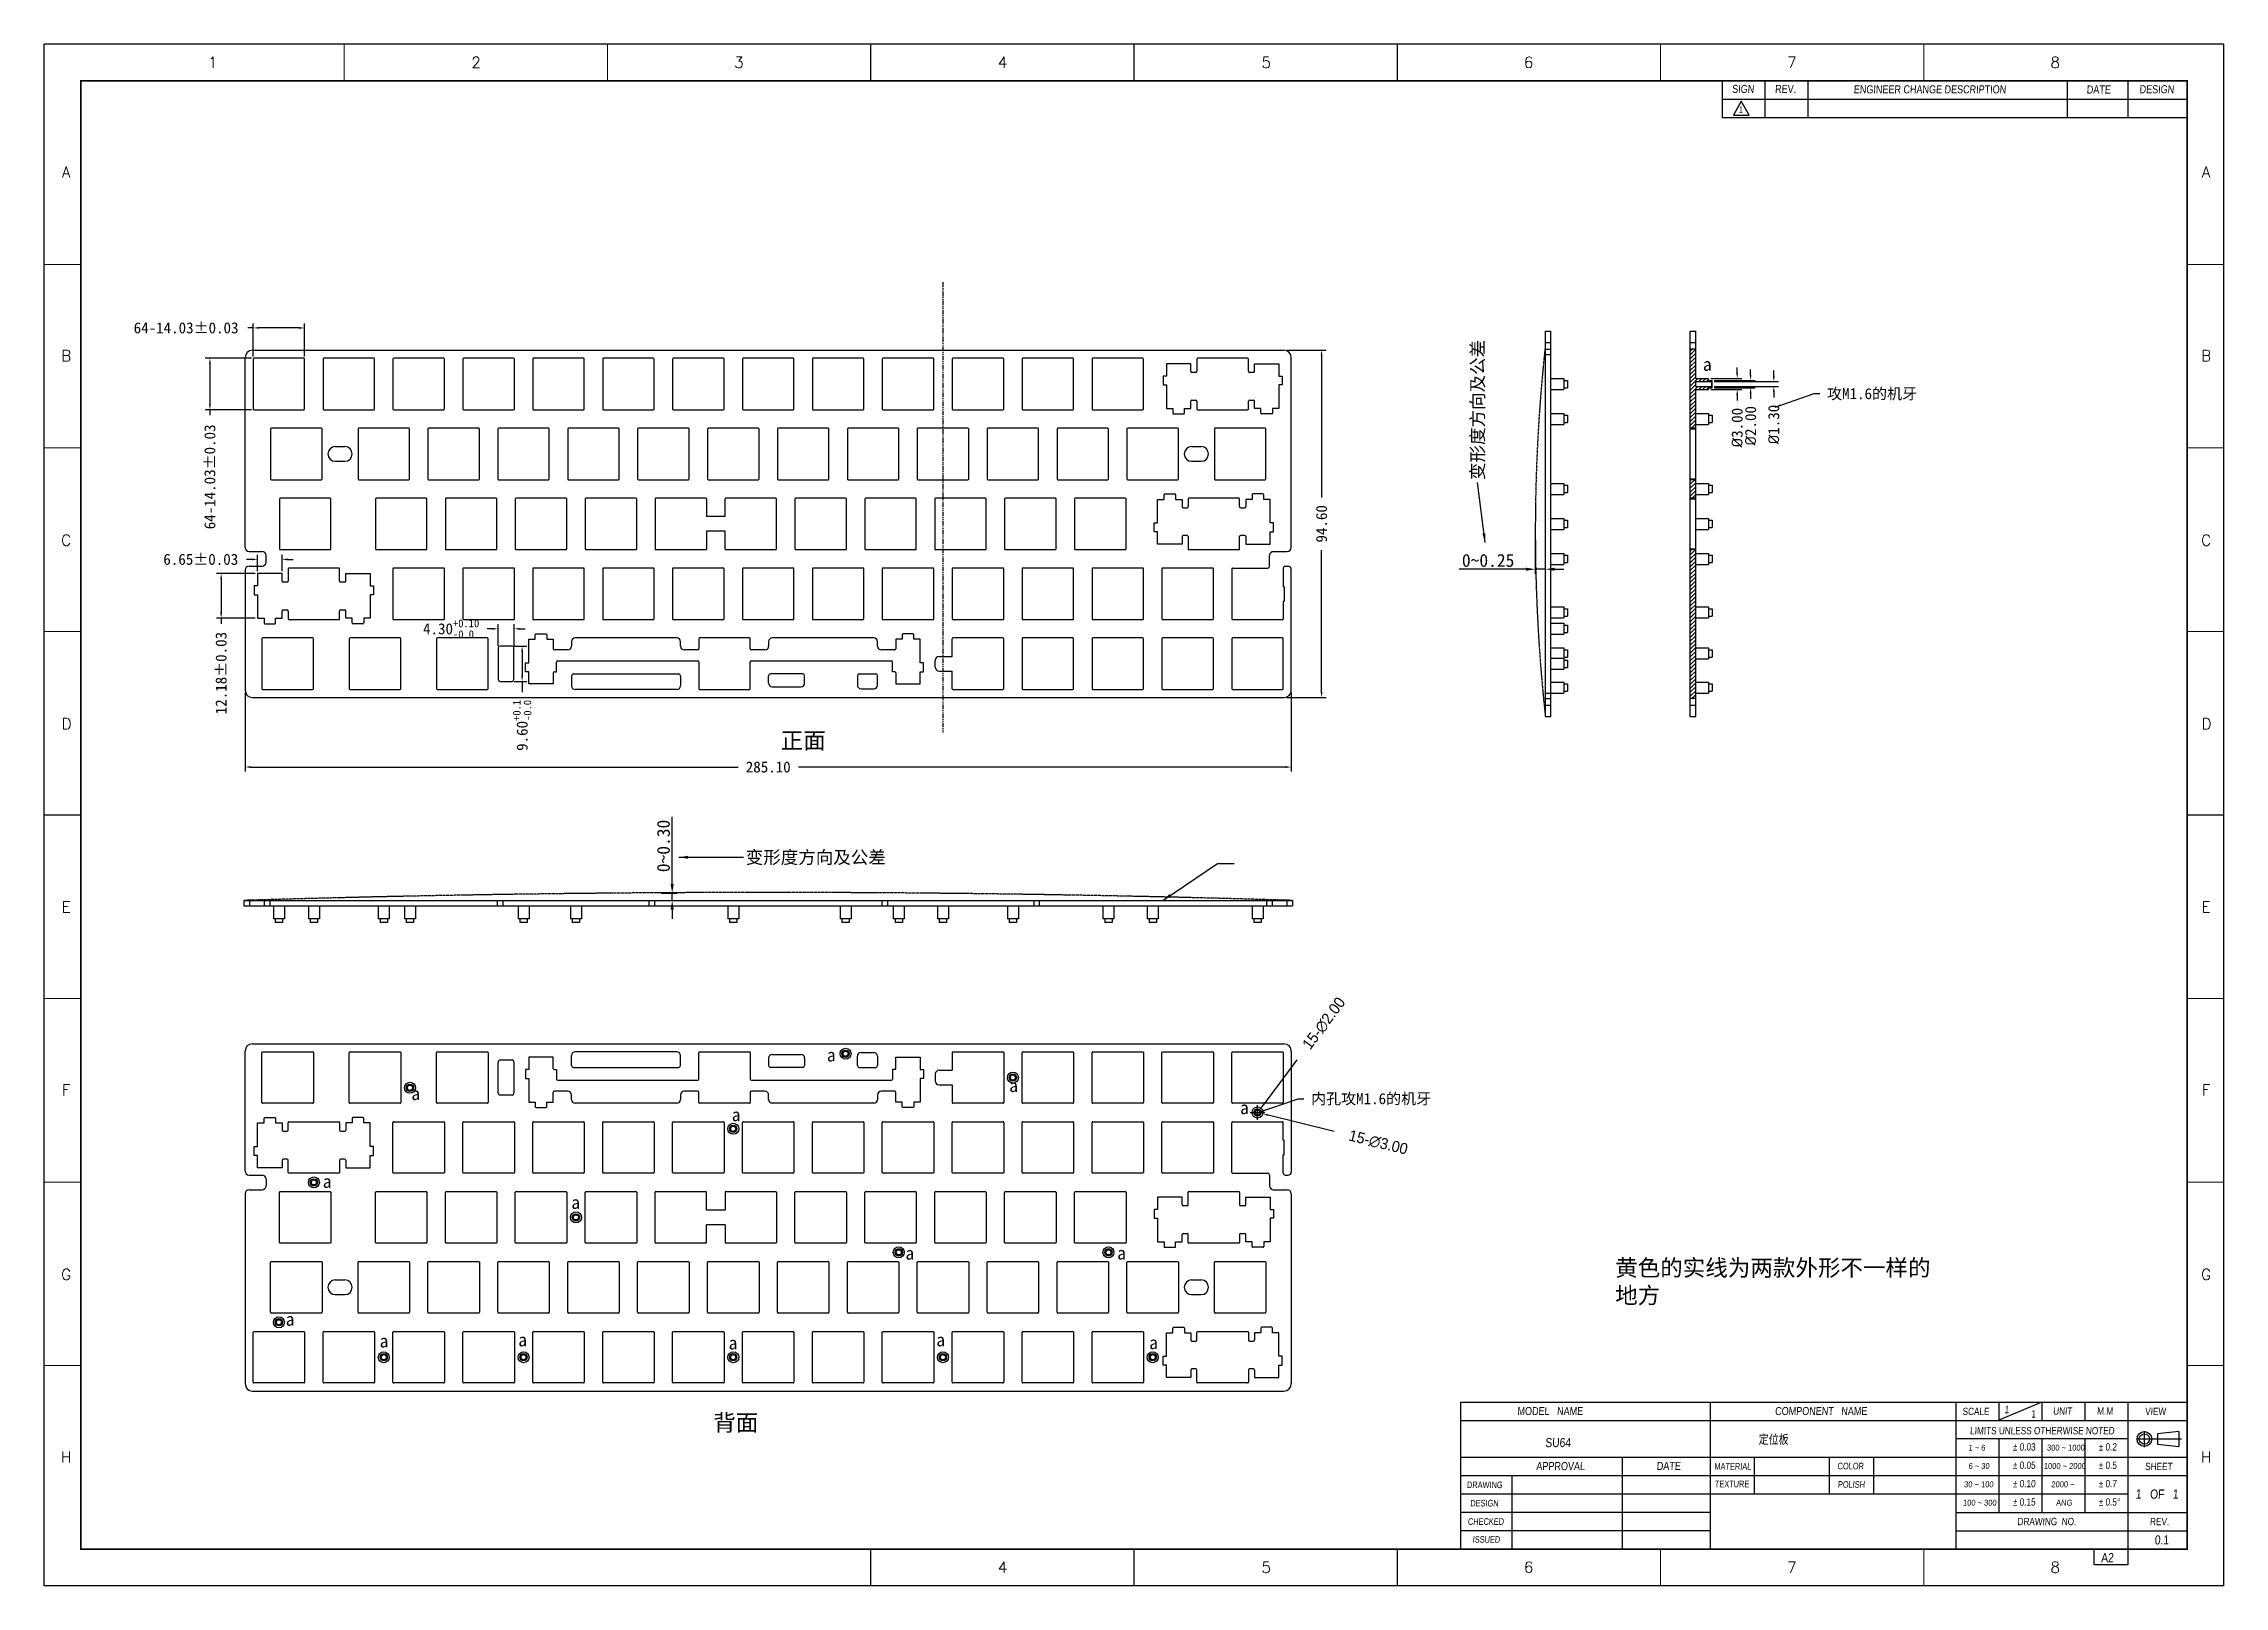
# Model space of a CAD drawing. Header units: millimetres. Extents: x -704 to 518, y -158 to 262.
# Drawn here: x -704 to -110, y -158 to 262 of the extents above; entities that cross this region are included whole.
import ezdxf
from ezdxf.enums import TextEntityAlignment as Align

# ---------------------------------------------------------------- set-up
doc = ezdxf.new("R2010")
doc.units = ezdxf.units.MM
doc.linetypes.add('DOT', pattern=[0.2, 0.1, -0.1])
doc.linetypes.add('PHANTOM', pattern=[2.5, 1.25, -0.25, 0.25, -0.25, 0.25, -0.25])
for name, color, linetype in [('0 @ 1', 7, 'Continuous'), ('02___PRT_ALL_AXES', 7, 'Continuous'), ('06___PRT_ALL_SURFS', 7, 'Continuous'), ('DEFAULT_3', 7, 'PHANTOM'), ('KeepOutLayer', 6, 'Continuous'), ('TEXT', 6, 'Continuous')]:
    doc.layers.add(name, color=color, linetype=linetype)
doc.styles.add('POSITION', font='romanc.shx', dxfattribs={"height": 3})
doc.styles.get("Standard").update_dxf_attribs({"font": ''})
doc.styles.add('TEXT', font='arial.ttf', dxfattribs={"width": 0.8, "oblique": 3, "height": 2.5})
doc.styles.add('说明', font='', dxfattribs={"height": 3})
doc.styles.get('Standard').set_extended_font_data('SimSun')
doc.styles.get('说明').set_extended_font_data('SimSun')
doc.dimstyles.new('jw-1', dxfattribs={"dimtxt": 3.5, "dimasz": 2.5, "dimexe": 1.25, "dimexo": 0.625, "dimtad": 1, "dimzin": 1, "dimtxsty": 'Standard', "dimcen": 2.5, "dimclrd": 3, "dimclre": 3, "dimclrt": 3, "dimadec": 1, "dimazin": 0, "dimtfac": 1, "dimtmove": 0, "dimatfit": 3, "dimfxl": 0, "dimarcsym": 0})
doc.dimstyles.get("Standard").update_dxf_attribs({"dimtxt": 3, "dimasz": 1.5, "dimexe": 1.25, "dimexo": 0.65, "dimgap": 2, "dimtad": 0, "dimzin": 0, "dimdsep": 46, "dimtxsty": 'Standard', "dimcen": 2, "dimclrd": 3, "dimclre": 3, "dimclrt": 3, "dimazin": 0, "dimtfac": 1, "dimtofl": 0, "dimtmove": 0, "dimatfit": 3, "dimfxl": 0, "dimtolj": 1, "dimtzin": 0, "dimarcsym": 0})

msp = doc.modelspace()

# ---------------------------------------------------------------- texts
at = {"style": 'POSITION'}
for s, p in [('1', (-658.162, 257.25)), ('2', (-586.419, 257.25)), ('3', (-514.794, 257.25)), ('4', (-442.931, 257.25)), ('5', (-371.069, 257.25)), ('6', (-299.562, 257.25)), ('7', (-227.819, 257.25)), ('8', (-156.075, 257.25)), ('A', (-698.119, 227.341)), ('A', (-114.959, 227.341)), ('B', (-698.119, 177.337)), ('B', (-114.959, 177.337)), ('C', (-698.119, 127.053)), ('C', (-114.959, 127.053)), ('D', (-697.979, 77.049)), ('D', (-114.82, 77.049)), ('E', (-698.119, 27.183)), ('E', (-114.959, 27.183)), ('F', (-698.119, -22.683)), ('F', (-114.959, -22.683)), ('G', (-698.119, -72.966)), ('G', (-114.959, -72.966)), ('H', (-698.119, -122.692)), ('H', (-114.959, -122.692)), ('4', (-442.931, -152.75)), ('5', (-371.069, -152.75)), ('6', (-299.562, -152.75)), ('7', (-227.819, -152.75)), ('8', (-156.075, -152.75))]:
    msp.add_text(s, height=3, dxfattribs=at).set_placement(p, align=Align.MIDDLE_CENTER)
at = {"style": 'TEXT', "oblique": 3, "width": 0.8}
for s, height, p in [('MODEL   NAME', 2.2, (-302.656, -111.274)), ('COMPONENT   NAME', 2.2, (-232.437, -111.274)), ('SCALE', 2, (-181.354, -111.277)), ('UNIT', 2, (-156.668, -111.177)), ('M.M', 2, (-144.677, -111.177)), ('VIEW', 2, (-131.586, -111.277)), ('LIMITS UNLESS OTHERWISE NOTED', 2, (-179.29, -116.524)), ('APPROVAL', 2.2, (-297.507, -126.274)), ('DATE', 2.2, (-264.69, -126.232)), ('MATERIAL', 1.8, (-248.984, -126.152)), ('COLOR', 1.8, (-215.399, -126.078)), ('6 ~ 30', 1.6, (-179.722, -125.951)), ('1 ~ 6', 1.6, (-179.722, -120.951)), ('%%P 0.03', 2, (-167.652, -120.951)), ('%%P 0.05', 2, (-167.652, -125.951)), ('1000 ~ 2000', 1.6, (-159.203, -125.951)), ('300 ~ 1000', 1.6, (-158.341, -120.951)), ('%%P 0.2', 2, (-144.252, -120.951)), ('%%P 0.5', 2, (-144.252, -125.951)), ('SHEET', 2, (-131.586, -126.277)), ('DRAWING', 1.8, (-316.415, -131.182)), ('TEXTURE', 1.8, (-248.869, -130.94)), ('POLISH', 1.8, (-215.314, -131.078)), ('30 ~ 100', 1.6, (-180.925, -130.951)), ('%%P 0.10', 2, (-167.652, -130.951)), ('2000 ~ ', 1.6, (-157.148, -130.951)), ('%%P 0.7', 2, (-144.252, -130.951)), ('DESIGN', 1.8, (-315.506, -136.181)), ('100 ~ 300', 1.6, (-181.232, -135.951)), ('%%P 0.15', 2, (-167.652, -135.951)), ('ANG', 1.6, (-155.856, -135.951)), ('%%P 0.5%%D', 2, (-144.252, -135.951)), ('CHECKED', 1.8, (-316.149, -141.181)), ('DRAWING  NO.', 2, (-166.38, -141.277)), ('REV.', 2, (-130.262, -141.277)), ('ISSUED', 1.8, (-314.846, -146.045))]:
    msp.add_text(s, height=height, dxfattribs=at).set_placement(p)
at = {"color": 3, "insert": (-315.252, 143.456), "char_height": 3.5, "attachment_point": 1, "rotation": 90}
msp.add_mtext('{\\fSimSun|b0|i0|c134|p2;\\C6;变形度方向及公差}', dxfattribs=at)
at = {"char_height": 3.5, "attachment_point": 1}
for insert in [(-252.079, 176.731), (-490.818, -11.45), (-604.056, -21.955), (-441.119, -19.765), (-516.739, -27.711), (-378.217, -25.794), (-628.196, -45.881), (-560.458, -51.602), (-469.413, -65.437), (-411.695, -65.397), (-638.289, -83.434), (-612.692, -89.363), (-574.921, -89.051), (-517.589, -89.883), (-460.985, -89.051), (-402.97, -89.821)]:
    msp.add_mtext_dynamic_manual_height_columns('{\\fSimSun|b0|i0|c134|p2;\\C6;a}', width=3.5, gutter_width=1, heights=[0], dxfattribs=dict(at, insert=insert))
at = {"color": 3, "attachment_point": 1}
for s, insert, char_height in [('攻M1.6的机牙', (-218.245, 168.495), 3), ('{\\fSimSun|b0|i0|c134|p2;\\C6;变形度方向及公差}', (-512.932, 42.433), 3.5), ('内孔攻M1.6的机牙', (-358.861, -23.578), 3)]:
    msp.add_mtext(s, dxfattribs=dict(at, insert=insert, char_height=char_height))
at = {"layer": '0 @ 1', "color": 1, "char_height": 4.5, "attachment_point": 1, "style": '说明'}
for s, width, insert in [('{\\C6;正面}', 20.9537, (-503.396, 74.758)), ('{\\C6;黄色的实线为两款外形不一样的地方}', 89.67282, (-275.982, -68.894)), ('{\\C6;背面}', 20.9537, (-521.775, -111.092))]:
    msp.add_mtext_dynamic_manual_height_columns(s, width=width, gutter_width=22.5, heights=[0], dxfattribs=dict(at, insert=insert))
at = {"layer": 'TEXT', "style": 'TEXT', "oblique": 3, "width": 0.8}
for s, height, p in [('1', 2, (-169.898, -110.76)), ('1', 2, (-162.592, -111.952)), ('SU64', 2.5, (-295.067, -120.013)), ('定位板', 2.5, (-236.953, -119.136)), ('1   OF   1', 2.5, (-134.146, -134.053)), ('0.1', 2.5, (-128.974, -146.533))]:
    msp.add_text(s, height=height, dxfattribs=at).set_placement(p)
at = {"layer": 'TEXT', "color": 7, "style": 'TEXT', "oblique": 3, "width": 0.8}
msp.add_text('A2', height=2.5, dxfattribs=at).set_placement((-143.579, -151.361))

# ---------------------------------------------------------------- blocks, each defined once
blk = doc.blocks.new('*D90')
at = {"color": 3, "lineweight": -2, "transparency": 16777216}
for p, q in [((-647.16, 184.9), (-648.66, 184.9)), ((-647.16, 177.09), (-647.16, 186.15)), ((-634.63, 184.9), (-645.66, 184.9)), ((-633.13, 177.09), (-633.13, 186.15))]:
    blk.add_line(p, q, dxfattribs=at)
at = {"color": 3, "transparency": 16777216}
for points in [[(-645.66, 185.15), (-645.66, 184.65), (-647.16, 184.9)], [(-634.63, 185.15), (-634.63, 184.65), (-633.13, 184.9)]]:
    blk.add_solid(points, dxfattribs=at)
at = {"layer": 'Defpoints', "color": 0, "transparency": 16777216}
for p in [(-647.16, 184.9), (-647.16, 176.44), (-633.13, 176.44)]:
    blk.add_point(p, dxfattribs=at)
at = {"color": 3, "transparency": 16777216, "insert": (-665.44, 184.9), "char_height": 3, "attachment_point": 5}
blk.add_mtext('\\A1;64-14.03%%P0.03', dxfattribs=at)
blk = doc.blocks.new('*D84')
at = {"color": 3, "lineweight": -2, "transparency": 16777216}
for p, q in [((-647.61, 176.63), (-660.2, 176.63)), ((-658.95, 175.13), (-658.95, 164.1)), ((-647.61, 162.6), (-660.2, 162.6)), ((-658.95, 162.6), (-658.95, 161.1))]:
    blk.add_line(p, q, dxfattribs=at)
at = {"color": 3, "transparency": 16777216}
for points in [[(-659.2, 175.13), (-658.7, 175.13), (-658.95, 176.63)], [(-659.2, 164.1), (-658.7, 164.1), (-658.95, 162.6)]]:
    blk.add_solid(points, dxfattribs=at)
at = {"layer": 'Defpoints', "color": 0, "transparency": 16777216}
for p in [(-646.96, 176.63), (-658.95, 162.6), (-646.96, 162.6)]:
    blk.add_point(p, dxfattribs=at)
at = {"color": 3, "transparency": 16777216, "insert": (-658.95, 144.32), "char_height": 3, "attachment_point": 5, "rotation": 90}
blk.add_mtext('\\A1;64-14.03%%P0.03', dxfattribs=at)
blk = doc.blocks.new('*D85')
at = {"color": 3, "lineweight": -2, "transparency": 16777216}
for p, q in [((-646.6, 117.97), (-657.14, 117.97)), ((-655.89, 116.47), (-655.89, 107.29)), ((-646.6, 105.79), (-657.14, 105.79)), ((-655.89, 105.79), (-655.89, 104.29))]:
    blk.add_line(p, q, dxfattribs=at)
at = {"color": 3, "transparency": 16777216}
for points in [[(-656.14, 116.47), (-655.64, 116.47), (-655.89, 117.97)], [(-656.14, 107.29), (-655.64, 107.29), (-655.89, 105.79)]]:
    blk.add_solid(points, dxfattribs=at)
at = {"layer": 'Defpoints', "color": 0, "transparency": 16777216}
for p in [(-645.95, 117.97), (-655.89, 105.79), (-645.95, 105.79)]:
    blk.add_point(p, dxfattribs=at)
at = {"color": 3, "transparency": 16777216, "insert": (-655.89, 90.87), "char_height": 3, "attachment_point": 5, "rotation": 90}
blk.add_mtext('\\A1;12.18%%P0.03', dxfattribs=at)
blk = doc.blocks.new('*D86')
at = {"color": 3, "lineweight": -2, "transparency": 16777216}
for p, q in [((-647.45, 121.84), (-648.95, 121.84)), ((-645.95, 118.62), (-645.95, 123.09)), ((-639.3, 118.62), (-639.3, 123.09)), ((-637.8, 121.84), (-636.3, 121.84))]:
    blk.add_line(p, q, dxfattribs=at)
at = {"color": 3, "transparency": 16777216}
for points in [[(-647.45, 122.09), (-647.45, 121.59), (-645.95, 121.84)], [(-637.8, 122.09), (-637.8, 121.59), (-639.3, 121.84)]]:
    blk.add_solid(points, dxfattribs=at)
at = {"layer": 'Defpoints', "color": 0, "transparency": 16777216}
for p in [(-645.95, 121.84), (-645.95, 117.97), (-639.3, 117.97)]:
    blk.add_point(p, dxfattribs=at)
at = {"color": 3, "transparency": 16777216, "insert": (-661.44, 121.84), "char_height": 3, "attachment_point": 5}
blk.add_mtext('\\A1;6.65%%P0.03', dxfattribs=at)
blk = doc.blocks.new('*D87')
at = {"color": 3, "lineweight": -2, "transparency": 16777216}
for p, q in [((-581.88, 102.93), (-583.38, 102.93)), ((-580.38, 98.27), (-580.38, 104.18)), ((-576.08, 98.27), (-576.08, 104.18)), ((-574.58, 102.93), (-573.08, 102.93))]:
    blk.add_line(p, q, dxfattribs=at)
at = {"color": 3, "transparency": 16777216}
for points in [[(-581.88, 103.18), (-581.88, 102.68), (-580.38, 102.93)], [(-574.58, 103.18), (-574.58, 102.68), (-576.08, 102.93)]]:
    blk.add_solid(points, dxfattribs=at)
at = {"layer": 'Defpoints', "color": 0, "transparency": 16777216}
for p in [(-580.38, 102.93), (-580.38, 97.62), (-576.08, 97.62)]:
    blk.add_point(p, dxfattribs=at)
at = {"color": 3, "transparency": 16777216, "insert": (-593.21, 102.93), "char_height": 3, "attachment_point": 5}
blk.add_mtext('\\A1;4.30{\\H0.7x;\\S+0.10^ -0.0;}', dxfattribs=at)
blk = doc.blocks.new('*D88')
at = {"color": 3, "lineweight": -2, "transparency": 16777216}
for p, q in [((-576.03, 98.22), (-572.62, 98.22)), ((-573.87, 96.72), (-573.87, 90.12)), ((-576.03, 88.62), (-572.62, 88.62)), ((-573.87, 88.62), (-573.87, 85.69))]:
    blk.add_line(p, q, dxfattribs=at)
at = {"color": 3, "transparency": 16777216}
for points in [[(-574.12, 96.72), (-573.62, 96.72), (-573.87, 98.22)], [(-574.12, 90.12), (-573.62, 90.12), (-573.87, 88.62)]]:
    blk.add_solid(points, dxfattribs=at)
at = {"layer": 'Defpoints', "color": 0, "transparency": 16777216}
for p in [(-576.68, 98.22), (-576.68, 88.62), (-573.87, 88.62)]:
    blk.add_point(p, dxfattribs=at)
at = {"color": 3, "transparency": 16777216, "insert": (-573.87, 76.61), "char_height": 3, "attachment_point": 5, "rotation": 90}
blk.add_mtext('\\A1;9.60{\\H0.7x;\\S+0.1^ -0.0;}', dxfattribs=at)
blk = doc.blocks.new('*D89')
at = {"color": 3, "lineweight": -2, "transparency": 16777216}
for p, q in [((-365.6, 178.82), (-354.75, 178.82)), ((-356, 177.32), (-356, 138.69)), ((-356, 85.72), (-356, 124.37)), ((-365.6, 84.22), (-354.75, 84.22))]:
    blk.add_line(p, q, dxfattribs=at)
at = {"color": 3, "transparency": 16777216}
for points in [[(-356.25, 177.32), (-355.75, 177.32), (-356, 178.82)], [(-356.25, 85.72), (-355.75, 85.72), (-356, 84.22)]]:
    blk.add_solid(points, dxfattribs=at)
at = {"layer": 'Defpoints', "color": 0, "transparency": 16777216}
for p in [(-366.25, 178.82), (-366.25, 84.22), (-356, 84.22)]:
    blk.add_point(p, dxfattribs=at)
at = {"color": 3, "transparency": 16777216, "insert": (-356, 131.53), "char_height": 3, "attachment_point": 5, "rotation": 90}
blk.add_mtext('\\A1;94.60', dxfattribs=at)
blk = doc.blocks.new('*D83')
at = {"color": 3, "lineweight": -2, "transparency": 16777216}
for p, q in [((-649.35, 85.57), (-649.35, 64.02)), ((-364.25, 85.57), (-364.25, 64.02)), ((-647.85, 65.27), (-515.01, 65.27)), ((-365.75, 65.27), (-498.58, 65.27))]:
    blk.add_line(p, q, dxfattribs=at)
at = {"color": 3, "transparency": 16777216}
for points in [[(-647.85, 65.52), (-647.85, 65.02), (-649.35, 65.27)], [(-365.75, 65.52), (-365.75, 65.02), (-364.25, 65.27)]]:
    blk.add_solid(points, dxfattribs=at)
at = {"layer": 'Defpoints', "color": 0, "transparency": 16777216}
for p in [(-649.35, 86.22), (-364.25, 86.22), (-364.25, 65.27)]:
    blk.add_point(p, dxfattribs=at)
at = {"color": 3, "transparency": 16777216, "insert": (-506.8, 65.27), "char_height": 3, "attachment_point": 5}
blk.add_mtext('\\A1;285.10', dxfattribs=at)
blk = doc.blocks.new('TITLE_MODIFY')
for p, q in [((-126.75, 0.16), (-126.75, -9.84)), ((-126.75, 0.16), (0, 0.16)), ((-115.05, 0.16), (-115.05, -9.84)), ((-103.35, 0.16), (-103.35, -9.84)), ((-32.65, 0.16), (-32.65, -9.74)), ((-16.2, 0.16), (-16.2, -9.84)), ((0, -9.84), (0, 0.16)), ((-126.75, -4.84), (0, -4.84)), ((-126.75, -9.84), (0, -9.84))]:
    blk.add_line(p, q)
at = {"layer": 'TEXT'}
blk.add_lwpolyline([(-121.5, -5.4), (-123.66, -9.15), (-119.33, -9.15)], close=True, dxfattribs=at)
at = {"style": 'TEXT', "oblique": 3, "width": 0.8}
for s, p in [('SIGN', (-124.03, -3.13)), ('REV.', (-112.33, -3.13)), ('ENGINEER CHANGE DESCRIPTION', (-90.88, -3.25)), ('DATE', (-27.39, -3.29)), ('DESIGN', (-12.99, -3.23))]:
    blk.add_text(s, height=2.2, dxfattribs=at).set_placement(p)
at = {"layer": 'TEXT', "style": 'TEXT', "oblique": 3, "width": 0.8}
blk.add_text('1', height=1.8, dxfattribs=at).set_placement((-122.22, -8.58))
blk = doc.blocks.new('*D91')
at = {"color": 3, "lineweight": -2, "transparency": 16777216}
for p, q in [((-375.45, -28.85), (-371.45, -28.85)), ((-373.45, -30.85), (-373.45, -26.85)), ((-352.54, -34.04), (-370.54, -29.57))]:
    blk.add_line(p, q, dxfattribs=at)
at = {"color": 3, "transparency": 16777216}
blk.add_solid([(-370.48, -29.33), (-370.6, -29.81), (-371.99, -29.21)], dxfattribs=at)
at = {"layer": 'Defpoints', "color": 0, "transparency": 16777216}
for p in [(-374.9, -28.48), (-371.99, -29.21)]:
    blk.add_point(p, dxfattribs=at)
at = {"color": 3, "transparency": 16777216, "insert": (-340.55, -37.02), "char_height": 3, "attachment_point": 5, "rotation": 346.05442}
blk.add_mtext('\\A1;{\\fGulim|b0|i0|c134|p0;15-\\fGulim|b0|i0|c129|p0;∅3.00}', dxfattribs=at)
blk = doc.blocks.new('*D92')
at = {"color": 3, "lineweight": -2, "transparency": 16777216}
for p, q in [((-362.74, -14.48), (-371.95, -26.84)), ((-375.45, -28.85), (-371.45, -28.85)), ((-373.45, -30.85), (-373.45, -26.85))]:
    blk.add_line(p, q, dxfattribs=at)
at = {"color": 3, "transparency": 16777216}
blk.add_solid([(-372.15, -26.69), (-371.75, -26.99), (-372.85, -28.04)], dxfattribs=at)
at = {"layer": 'Defpoints', "color": 0, "transparency": 16777216}
for p in [(-374.05, -29.65), (-372.85, -28.04)]:
    blk.add_point(p, dxfattribs=at)
at = {"color": 3, "transparency": 16777216, "insert": (-355.35, -4.57), "char_height": 3, "attachment_point": 5, "rotation": 53.29063}
blk.add_mtext('\\A1;{\\fGulim|b0|i0|c134|p0;15-\\fGulim|b0|i0|c129|p0;∅2.00}', dxfattribs=at)
blk = doc.blocks.new('*D93')
at = {"color": 3, "lineweight": -2, "transparency": 16777216}
for p, q in [((-242.74, 172.62), (-242.74, 174.12)), ((-249.89, 171.12), (-241.49, 171.12)), ((-249.89, 168.12), (-241.49, 168.12)), ((-242.74, 166.62), (-242.74, 165.12))]:
    blk.add_line(p, q, dxfattribs=at)
at = {"color": 3, "transparency": 16777216}
for points in [[(-242.99, 172.62), (-242.49, 172.62), (-242.74, 171.12)], [(-242.99, 166.62), (-242.49, 166.62), (-242.74, 168.12)]]:
    blk.add_solid(points, dxfattribs=at)
at = {"layer": 'Defpoints', "color": 0, "transparency": 16777216}
for p in [(-250.54, 171.12), (-250.54, 168.12), (-242.74, 168.12)]:
    blk.add_point(p, dxfattribs=at)
at = {"color": 3, "transparency": 16777216, "insert": (-242.74, 157.74), "char_height": 3, "attachment_point": 5, "rotation": 90}
blk.add_mtext('\\A1;{\\fISOCPEUR|b0|i0|c0|p34;%%C}3.00', dxfattribs=at)
blk = doc.blocks.new('*D94')
at = {"color": 3, "lineweight": -2, "transparency": 16777216}
for p, q in [((-239.08, 172.12), (-239.08, 173.62)), ((-248.89, 170.62), (-237.83, 170.62)), ((-248.89, 168.62), (-237.83, 168.62)), ((-239.08, 167.12), (-239.08, 165.62))]:
    blk.add_line(p, q, dxfattribs=at)
at = {"color": 3, "transparency": 16777216}
for points in [[(-239.33, 172.12), (-238.83, 172.12), (-239.08, 170.62)], [(-239.33, 167.12), (-238.83, 167.12), (-239.08, 168.62)]]:
    blk.add_solid(points, dxfattribs=at)
at = {"layer": 'Defpoints', "color": 0, "transparency": 16777216}
for p in [(-249.54, 170.62), (-249.54, 168.62), (-239.08, 168.62)]:
    blk.add_point(p, dxfattribs=at)
at = {"color": 3, "transparency": 16777216, "insert": (-239.08, 158.24), "char_height": 3, "attachment_point": 5, "rotation": 90}
blk.add_mtext('\\A1;{\\fISOCPEUR|b0|i0|c0|p34;%%C}2.00', dxfattribs=at)
blk = doc.blocks.new('*D95')
at = {"color": 3, "lineweight": -2, "transparency": 16777216}
for p, q in [((-232.77, 171.77), (-232.77, 173.27)), ((-249.04, 170.27), (-231.52, 170.27)), ((-249.04, 168.97), (-231.52, 168.97)), ((-232.77, 167.47), (-232.77, 165.97))]:
    blk.add_line(p, q, dxfattribs=at)
at = {"color": 3, "transparency": 16777216}
for points in [[(-233.02, 171.77), (-232.52, 171.77), (-232.77, 170.27)], [(-233.02, 167.47), (-232.52, 167.47), (-232.77, 168.97)]]:
    blk.add_solid(points, dxfattribs=at)
at = {"layer": 'Defpoints', "color": 0, "transparency": 16777216}
for p in [(-249.69, 170.27), (-249.69, 168.97), (-232.77, 168.97)]:
    blk.add_point(p, dxfattribs=at)
at = {"color": 3, "transparency": 16777216, "insert": (-232.77, 158.59), "char_height": 3, "attachment_point": 5, "rotation": 90}
blk.add_mtext('\\A1;{\\fISOCPEUR|b0|i0|c0|p34;%%C}1.30', dxfattribs=at)
blk = doc.blocks.new('*D100')
at = {"color": 3, "lineweight": -2, "transparency": 16777216}
for p, q in [((-532.97, 33.38), (-532.97, 51.66)), ((-535.99, 30.88), (-531.72, 30.88)), ((-532.97, 28.94), (-532.97, 30.88)), ((-535.91, 28.94), (-531.72, 28.94)), ((-532.97, 26.44), (-532.97, 23.94))]:
    blk.add_line(p, q, dxfattribs=at)
at = {"color": 3, "transparency": 16777216}
for points in [[(-533.39, 33.38), (-532.55, 33.38), (-532.97, 30.88)], [(-533.39, 26.44), (-532.55, 26.44), (-532.97, 28.94)]]:
    blk.add_solid(points, dxfattribs=at)
at = {"layer": 'Defpoints', "color": 0, "transparency": 16777216}
for p in [(-536.62, 30.88), (-532.97, 30.88), (-536.54, 28.94)]:
    blk.add_point(p, dxfattribs=at)
at = {"color": 3, "transparency": 16777216, "insert": (-535.34, 43.77), "char_height": 3.5, "attachment_point": 5, "rotation": 90}
blk.add_mtext('0~0.30', dxfattribs=at)
blk = doc.blocks.new('*D101')
at = {"color": 3, "lineweight": -2, "transparency": 16777216}
for p, q in [((-297.75, 129.87), (-297.75, 117.91)), ((-300.25, 119.16), (-318.47, 119.16)), ((-295.02, 119.16), (-297.75, 119.16)), ((-295.02, 118.77), (-295.02, 120.41)), ((-292.52, 119.16), (-290.02, 119.16))]:
    blk.add_line(p, q, dxfattribs=at)
at = {"color": 3, "transparency": 16777216}
for points in [[(-300.25, 119.58), (-300.25, 118.75), (-297.75, 119.16)], [(-292.52, 119.58), (-292.52, 118.75), (-295.02, 119.16)]]:
    blk.add_solid(points, dxfattribs=at)
at = {"layer": 'Defpoints', "color": 0, "transparency": 16777216}
for p in [(-297.75, 130.49), (-297.75, 119.16), (-295.02, 118.14)]:
    blk.add_point(p, dxfattribs=at)
at = {"color": 3, "transparency": 16777216, "insert": (-310.61, 121.54), "char_height": 3.5, "attachment_point": 5}
blk.add_mtext('0~0.25', dxfattribs=at)

# ---------------------------------------------------------------- dimensions: what is measured, and where the dimension line sits
for base, p1, p2, text, dimstyle, picture, middle in [((-647.162, 184.896), (-633.132, 176.436), (-647.162, 176.444), '64-<>%%P0.03', 'Standard', '*D90', (-665.444, 184.896)), ((-297.749, 119.163), (-295.018, 118.145), (-297.749, 130.494), '0~0.25', 'jw-1', '*D101', (-310.609, 121.538)), ((-645.947, 121.837), (-639.297, 117.972), (-645.947, 117.972), '<>%%P0.03', 'Standard', '*D86', (-661.439, 121.837)), ((-580.381, 102.927), (-576.081, 97.617), (-580.381, 97.617), '<>{\\H0.7x;\\S+0.10^ -0.0;}', 'Standard', '*D87', (-593.209, 102.927))]:
    dim = msp.add_linear_dim(base=base, p1=p1, p2=p2, text=text, dimstyle=dimstyle)
    dim.commit()
    dim.dimension.update_dxf_attribs({"geometry": picture, "text_midpoint": middle})
dim = msp.add_linear_dim(base=(-355.998, 84.217), p1=(-366.247, 178.817), p2=(-366.247, 84.217), angle=90, dimstyle='Standard')
dim.commit()
dim.dimension.update_dxf_attribs({"geometry": '*D89', "text_midpoint": (-355.998, 131.527), "dimtype": 160})
for base, p1, p2, text, dimstyle, picture, middle in [((-658.951, 162.602), (-646.962, 176.632), (-646.962, 162.602), '64-<>%%P0.03', 'Standard', '*D84', (-658.951, 144.32)), ((-655.89, 105.792), (-645.947, 117.972), (-645.947, 105.792), '<>%%P0.03', 'Standard', '*D85', (-655.89, 90.87)), ((-532.97, 30.883), (-536.536, 28.937), (-536.616, 30.883), '0~0.30', 'jw-1', '*D100', (-535.345, 43.772))]:
    dim = msp.add_linear_dim(base=base, p1=p1, p2=p2, angle=90, text=text, dimstyle=dimstyle)
    dim.commit()
    dim.dimension.update_dxf_attribs({"geometry": picture, "text_midpoint": middle})
at = {"color": 7}
for base, p1, p2, picture, middle in [((-242.737, 168.117), (-250.539, 171.117), (-250.539, 168.117), '*D93', (-242.737, 157.736)), ((-232.774, 168.967), (-249.689, 170.267), (-249.689, 168.967), '*D95', (-232.774, 158.586)), ((-239.08, 168.617), (-249.539, 170.617), (-249.539, 168.617), '*D94', (-239.08, 158.236))]:
    dim = msp.add_linear_dim(base=base, p1=p1, p2=p2, angle=90, text='{\\fISOCPEUR|b0|i0|c0|p34;%%C}<>', dimstyle='Standard', dxfattribs=at)
    dim.commit()
    dim.dimension.update_dxf_attribs({"geometry": picture, "text_midpoint": middle})
dim = msp.add_linear_dim(base=(-573.871, 88.617), p1=(-576.681, 98.217), p2=(-576.681, 88.617), angle=90, text='<>{\\H0.7x;\\S+0.1^ -0.0;}', dimstyle='Standard')
dim.commit()
dim.dimension.update_dxf_attribs({"geometry": '*D88', "text_midpoint": (-573.871, 76.607), "dimtype": 160})
dim = msp.add_linear_dim(base=(-364.247, 65.267), p1=(-649.347, 86.217), p2=(-364.247, 86.217), dimstyle='Standard')
dim.commit()
dim.dimension.update_dxf_attribs({"geometry": '*D83', "text_midpoint": (-506.797, 65.267)})
for p1, p2, picture, middle in [((-374.045, -29.647), (-372.85, -28.044), '*D92', (-355.35, -4.574)), ((-374.903, -28.484), (-371.992, -29.207), '*D91', (-340.546, -37.015))]:
    dim = msp.add_diameter_dim_2p(p1=p1, p2=p2, text='{\\fGulim|b0|i0|c134|p0;15-\\fGulim|b0|i0|c129|p0;<>}', dimstyle='Standard', dxfattribs=at)
    dim.commit()
    dim.dimension.update_dxf_attribs({"geometry": picture, "text_midpoint": middle, "dimtype": 163})

# ---------------------------------------------------------------- hatches: boundary and pattern name
at = {"linetype": 'Continuous'}
h = msp.add_hatch(dxfattribs=at)
h.set_pattern_fill('XSEC0001', color=2, scale=0.755971, angle=45, style=0, pattern_type=0)
h.set_pattern_definition([(45, (-656.81405, -147.7954), (-0.5345523, 0.5345523), [])])
edge = h.paths.add_edge_path()
edge.add_line((-255.539, 83.902), (-255.539, 124.502))
edge.add_line((-254.039, 124.502), (-255.539, 124.502))
edge.add_line((-254.039, 83.902), (-254.039, 124.502))
edge.add_line((-254.039, 83.902), (-255.539, 83.902))
edge = h.paths.add_edge_path()
edge.add_line((-255.539, 138.532), (-255.539, 143.552))
edge.add_line((-254.039, 143.552), (-255.539, 143.552))
edge.add_line((-254.039, 138.532), (-254.039, 143.552))
edge.add_line((-254.039, 138.532), (-255.539, 138.532))
edge = h.paths.add_edge_path()
edge.add_line((-255.539, 157.582), (-255.539, 179.132))
edge.add_line((-254.039, 179.132), (-255.539, 179.132))
edge.add_line((-254.039, 171.117), (-254.039, 179.132))
edge.add_line((-254.039, 171.117), (-250.539, 171.117))
edge.add_line((-250.539, 170.617), (-250.539, 171.117))
edge.add_line((-250.539, 170.617), (-249.539, 170.617))
edge.add_line((-249.539, 170.617), (-249.539, 170.417))
edge.add_line((-249.689, 170.267), (-249.539, 170.417))
edge.add_line((-254.039, 170.267), (-249.689, 170.267))
edge.add_line((-254.039, 168.967), (-254.039, 170.267))
edge.add_line((-254.039, 168.967), (-249.689, 168.967))
edge.add_line((-249.689, 168.967), (-249.539, 168.817))
edge.add_line((-249.539, 168.817), (-249.539, 168.617))
edge.add_line((-250.539, 168.617), (-249.539, 168.617))
edge.add_line((-250.539, 168.117), (-250.539, 168.617))
edge.add_line((-254.039, 168.117), (-250.539, 168.117))
edge.add_line((-254.039, 157.582), (-254.039, 168.117))
edge.add_line((-254.039, 157.582), (-255.539, 157.582))

# ---------------------------------------------------------------- linework, layer by layer
for p, q in [((-110.119, 262.205), (-704.119, 262.205)), ((-704.119, -157.795), (-704.119, 262.205)), ((-110.119, -157.795), (-110.119, 262.205)), ((-318.119, -107.795), (-120.119, -107.795)), ((-318.119, -107.795), (-318.119, -147.795)), ((-318.119, -112.795), (-120.119, -112.795)), ((-250.119, -107.795), (-250.119, -147.795)), ((-183.119, -107.795), (-183.119, -147.795)), ((-159.719, -107.795), (-171.419, -112.695)), ((-171.419, -107.795), (-171.419, -112.695)), ((-159.719, -107.795), (-159.719, -112.695)), ((-148.019, -107.795), (-148.019, -112.695)), ((-136.319, -107.795), (-136.319, -147.795)), ((-120.119, -107.795), (-120.119, -147.795)), ((-136.319, -117.795), (-183.119, -117.795)), ((-171.419, -117.795), (-171.419, -137.795)), ((-159.719, -117.795), (-159.719, -137.795)), ((-148.019, -117.795), (-148.019, -137.795)), ((-122.37, -115.795), (-128.179, -116.395)), ((-128.179, -116.395), (-128.179, -119.195)), ((-122.37, -115.795), (-122.37, -119.795)), ((-120.119, -122.795), (-318.119, -122.795)), ((-274.119, -122.795), (-274.119, -147.795)), ((-238.119, -122.795), (-238.119, -132.795)), ((-217.619, -132.795), (-217.619, -122.795)), ((-205.619, -122.795), (-205.619, -132.795)), ((-128.179, -119.195), (-122.37, -119.795)), ((-120.119, -127.795), (-318.119, -127.795)), ((-304.119, -127.795), (-304.119, -147.795)), ((-136.319, -132.795), (-318.119, -132.795)), ((-250.119, -132.795), (-313.119, -132.795)), ((-250.119, -137.795), (-318.119, -137.795)), ((-183.119, -137.795), (-120.119, -137.795)), ((-250.119, -142.795), (-318.119, -142.795)), ((-318.119, -147.795), (-120.119, -147.795)), ((-183.119, -142.795), (-120.119, -142.795)), ((-145.411, -152.095), (-145.411, -147.795)), ((-136.319, -147.795), (-136.319, -152.095)), ((-136.319, -152.095), (-145.411, -152.095)), ((-110.119, -157.795), (-704.119, -157.795))]:
    msp.add_line(p, q)
at = {"color": 7, "linetype": 'Continuous'}
for p, q in [((-295.018, 79.052), (-295.018, 183.982)), ((-295.018, 183.982), (-293.518, 183.982)), ((-295.018, 180.932), (-293.518, 180.932)), ((-295.018, 179.132), (-293.518, 179.132)), ((-293.518, 79.052), (-293.518, 183.982)), ((-255.539, 79.052), (-255.539, 183.982)), ((-255.539, 183.982), (-254.039, 183.982)), ((-255.539, 180.932), (-254.039, 180.932)), ((-254.039, 179.132), (-255.539, 179.132)), ((-254.039, 171.117), (-254.039, 183.982)), ((-647.162, 176.432), (-647.162, 162.802)), ((-633.332, 176.632), (-646.962, 176.632)), ((-633.132, 162.802), (-633.132, 176.432)), ((-628.112, 176.432), (-628.112, 162.802)), ((-614.282, 176.632), (-627.912, 176.632)), ((-614.082, 162.802), (-614.082, 176.432)), ((-609.062, 176.432), (-609.062, 162.802)), ((-595.232, 176.632), (-608.862, 176.632)), ((-595.032, 162.802), (-595.032, 176.432)), ((-590.012, 176.432), (-590.012, 162.802)), ((-576.182, 176.632), (-589.812, 176.632)), ((-575.982, 162.802), (-575.982, 176.432)), ((-570.962, 176.432), (-570.962, 162.802)), ((-557.132, 176.632), (-570.762, 176.632)), ((-556.932, 162.802), (-556.932, 176.432)), ((-551.912, 176.432), (-551.912, 162.802)), ((-538.082, 176.632), (-551.712, 176.632)), ((-537.882, 162.802), (-537.882, 176.432)), ((-532.862, 176.432), (-532.862, 162.802)), ((-519.032, 176.632), (-532.662, 176.632)), ((-518.832, 162.802), (-518.832, 176.432)), ((-513.812, 176.432), (-513.812, 162.802)), ((-499.982, 176.632), (-513.612, 176.632)), ((-499.782, 162.802), (-499.782, 176.432)), ((-494.762, 176.432), (-494.762, 162.802)), ((-480.932, 176.632), (-494.562, 176.632)), ((-480.732, 162.802), (-480.732, 176.432)), ((-475.712, 176.432), (-475.712, 162.802)), ((-461.882, 176.632), (-475.512, 176.632)), ((-461.682, 162.802), (-461.682, 176.432)), ((-456.662, 176.432), (-456.662, 162.802)), ((-442.832, 176.632), (-456.462, 176.632)), ((-442.632, 162.802), (-442.632, 176.432)), ((-437.612, 176.432), (-437.612, 162.802)), ((-423.782, 176.632), (-437.412, 176.632)), ((-423.582, 162.802), (-423.582, 176.432)), ((-418.562, 176.432), (-418.562, 162.802)), ((-404.732, 176.632), (-418.362, 176.632)), ((-404.532, 162.802), (-404.532, 176.432)), ((-398.297, 175.122), (-398.297, 171.787)), ((-391.647, 175.122), (-398.297, 175.122)), ((-391.647, 173.102), (-391.647, 175.122)), ((-390.287, 172.802), (-391.347, 172.802)), ((-389.987, 176.432), (-389.987, 173.102)), ((-376.157, 176.632), (-389.787, 176.632)), ((-375.957, 173.102), (-375.957, 176.432)), ((-374.597, 172.802), (-375.657, 172.802)), ((-374.297, 173.102), (-374.297, 175.122)), ((-374.297, 175.122), (-367.647, 175.122)), ((-367.647, 175.122), (-367.647, 171.787)), ((-295.018, 177.632), (-293.518, 177.632)), ((-399.197, 171.787), (-399.197, 169.367)), ((-398.297, 171.787), (-399.197, 171.787)), ((-399.197, 169.367), (-398.297, 169.367)), ((-398.297, 169.367), (-398.297, 162.942)), ((-367.647, 171.787), (-366.747, 171.787)), ((-367.647, 169.367), (-367.647, 162.942)), ((-366.747, 169.367), (-367.647, 169.367)), ((-366.747, 171.787), (-366.747, 169.367)), ((-290.018, 170.617), (-289.018, 170.617)), ((-290.018, 168.617), (-289.018, 168.617)), ((-289.018, 170.617), (-289.018, 168.617)), ((-254.039, 171.117), (-250.539, 171.117)), ((-254.039, 168.967), (-254.039, 170.267)), ((-254.039, 170.267), (-249.689, 170.267)), ((-254.039, 168.967), (-249.689, 168.967)), ((-254.039, 79.052), (-254.039, 168.117)), ((-254.039, 168.117), (-250.539, 168.117)), ((-250.539, 170.617), (-250.539, 171.117)), ((-250.539, 170.617), (-249.539, 170.617)), ((-250.539, 168.117), (-250.539, 168.617)), ((-250.539, 168.617), (-249.539, 168.617)), ((-249.689, 170.267), (-249.539, 170.417)), ((-249.689, 168.967), (-249.689, 170.267)), ((-249.689, 168.967), (-249.539, 168.817)), ((-249.539, 168.617), (-249.539, 170.617)), ((-646.962, 162.602), (-633.332, 162.602)), ((-627.912, 162.602), (-614.282, 162.602)), ((-608.862, 162.602), (-595.232, 162.602)), ((-589.812, 162.602), (-576.182, 162.602)), ((-570.762, 162.602), (-557.132, 162.602)), ((-551.712, 162.602), (-538.082, 162.602)), ((-532.662, 162.602), (-519.032, 162.602)), ((-513.612, 162.602), (-499.982, 162.602)), ((-494.562, 162.602), (-480.932, 162.602)), ((-475.512, 162.602), (-461.882, 162.602)), ((-456.462, 162.602), (-442.832, 162.602)), ((-437.412, 162.602), (-423.782, 162.602)), ((-418.362, 162.602), (-404.732, 162.602)), ((-398.297, 162.942), (-396.547, 162.942)), ((-396.547, 162.942), (-396.547, 161.667)), ((-396.347, 161.467), (-393.597, 161.467)), ((-393.397, 161.667), (-393.397, 162.942)), ((-393.397, 162.942), (-391.647, 162.942)), ((-391.647, 162.942), (-391.647, 164.913)), ((-391.347, 165.213), (-390.287, 165.213)), ((-389.987, 164.913), (-389.987, 162.802)), ((-389.787, 162.602), (-376.157, 162.602)), ((-375.957, 162.802), (-375.957, 164.913)), ((-375.657, 165.213), (-374.597, 165.213)), ((-374.297, 162.942), (-374.297, 164.913)), ((-372.547, 162.942), (-374.297, 162.942)), ((-372.547, 161.667), (-372.547, 162.942)), ((-369.597, 161.467), (-372.347, 161.467)), ((-369.397, 162.942), (-369.397, 161.667)), ((-367.647, 162.942), (-369.397, 162.942)), ((-290.018, 161.092), (-289.018, 161.092)), ((-289.018, 161.092), (-289.018, 159.092)), ((-254.039, 161.592), (-250.539, 161.592)), ((-250.539, 161.092), (-249.539, 161.092)), ((-249.539, 161.092), (-249.539, 159.092)), ((-642.4, 157.382), (-642.4, 143.752)), ((-628.57, 157.582), (-642.2, 157.582)), ((-628.37, 143.752), (-628.37, 157.382)), ((-618.587, 157.382), (-618.587, 143.752)), ((-604.757, 157.582), (-618.387, 157.582)), ((-604.557, 143.752), (-604.557, 157.382)), ((-599.537, 157.382), (-599.537, 143.752)), ((-585.707, 157.582), (-599.337, 157.582)), ((-585.507, 143.752), (-585.507, 157.382)), ((-580.487, 157.382), (-580.487, 143.752)), ((-566.657, 157.582), (-580.287, 157.582)), ((-566.457, 143.752), (-566.457, 157.382)), ((-561.437, 157.382), (-561.437, 143.752)), ((-547.607, 157.582), (-561.237, 157.582)), ((-547.407, 143.752), (-547.407, 157.382)), ((-542.387, 157.382), (-542.387, 143.752)), ((-528.557, 157.582), (-542.187, 157.582)), ((-528.357, 143.752), (-528.357, 157.382)), ((-523.337, 157.382), (-523.337, 143.752)), ((-509.507, 157.582), (-523.137, 157.582)), ((-509.307, 143.752), (-509.307, 157.382)), ((-504.287, 157.382), (-504.287, 143.752)), ((-490.457, 157.582), (-504.087, 157.582)), ((-490.257, 143.752), (-490.257, 157.382)), ((-485.237, 157.382), (-485.237, 143.752)), ((-471.407, 157.582), (-485.037, 157.582)), ((-471.207, 143.752), (-471.207, 157.382)), ((-466.187, 157.382), (-466.187, 143.752)), ((-452.357, 157.582), (-465.987, 157.582)), ((-452.157, 143.752), (-452.157, 157.382)), ((-447.137, 157.382), (-447.137, 143.752)), ((-433.307, 157.582), (-446.937, 157.582)), ((-433.107, 143.752), (-433.107, 157.382)), ((-428.087, 157.382), (-428.087, 143.752)), ((-414.257, 157.582), (-427.887, 157.582)), ((-414.057, 143.752), (-414.057, 157.382)), ((-409.037, 157.382), (-409.037, 143.752)), ((-395.207, 157.582), (-408.837, 157.582)), ((-395.007, 143.752), (-395.007, 157.382)), ((-385.225, 157.382), (-385.225, 143.752)), ((-371.395, 157.582), (-385.025, 157.582)), ((-371.195, 143.752), (-371.195, 157.382)), ((-290.018, 159.092), (-289.018, 159.092)), ((-254.039, 157.582), (-255.539, 157.582)), ((-255.539, 157.382), (-254.039, 157.382)), ((-254.039, 158.592), (-250.539, 158.592)), ((-250.539, 159.092), (-249.539, 159.092)), ((-642.2, 143.552), (-628.57, 143.552)), ((-618.387, 143.552), (-604.757, 143.552)), ((-599.337, 143.552), (-585.707, 143.552)), ((-580.287, 143.552), (-566.657, 143.552)), ((-561.237, 143.552), (-547.607, 143.552)), ((-542.187, 143.552), (-528.557, 143.552)), ((-523.137, 143.552), (-509.507, 143.552)), ((-504.087, 143.552), (-490.457, 143.552)), ((-485.037, 143.552), (-471.407, 143.552)), ((-465.987, 143.552), (-452.357, 143.552)), ((-446.937, 143.552), (-433.307, 143.552)), ((-427.887, 143.552), (-414.257, 143.552)), ((-408.837, 143.552), (-395.207, 143.552)), ((-385.025, 143.552), (-371.395, 143.552)), ((-255.539, 143.752), (-254.039, 143.752)), ((-254.039, 143.552), (-255.539, 143.552)), ((-640.018, 138.332), (-640.018, 124.702)), ((-626.188, 138.532), (-639.818, 138.532)), ((-625.988, 124.702), (-625.988, 138.332)), ((-613.828, 138.332), (-613.828, 124.702)), ((-599.998, 138.532), (-613.628, 138.532)), ((-599.798, 124.702), (-599.798, 138.332)), ((-594.778, 138.332), (-594.778, 124.702)), ((-580.948, 138.532), (-594.578, 138.532)), ((-580.748, 124.702), (-580.748, 138.332)), ((-575.728, 138.332), (-575.728, 124.702)), ((-561.898, 138.532), (-575.528, 138.532)), ((-561.698, 124.702), (-561.698, 138.332)), ((-556.678, 138.332), (-556.678, 124.702)), ((-542.848, 138.532), (-556.478, 138.532)), ((-542.648, 124.702), (-542.648, 138.332)), ((-537.628, 138.332), (-537.628, 124.702)), ((-523.798, 138.532), (-537.428, 138.532)), ((-523.598, 138.332), (-523.598, 133.517)), ((-518.578, 133.517), (-518.578, 138.332)), ((-504.748, 138.532), (-518.378, 138.532)), ((-504.548, 124.702), (-504.548, 138.332)), ((-499.528, 138.332), (-499.528, 124.702)), ((-485.698, 138.532), (-499.328, 138.532)), ((-485.498, 124.702), (-485.498, 138.332)), ((-480.478, 138.332), (-480.478, 124.702)), ((-466.648, 138.532), (-480.278, 138.532)), ((-466.448, 124.702), (-466.448, 138.332)), ((-461.428, 138.332), (-461.428, 124.702)), ((-447.598, 138.532), (-461.228, 138.532)), ((-447.398, 124.702), (-447.398, 138.332)), ((-442.378, 138.332), (-442.378, 124.702)), ((-428.548, 138.532), (-442.178, 138.532)), ((-428.348, 124.702), (-428.348, 138.332)), ((-423.328, 138.332), (-423.328, 124.702)), ((-409.498, 138.532), (-423.128, 138.532)), ((-409.298, 124.702), (-409.298, 138.332)), ((-400.682, 131.767), (-400.682, 138.192)), ((-400.682, 138.192), (-398.932, 138.192)), ((-398.932, 138.192), (-398.932, 139.467)), ((-398.732, 139.667), (-395.982, 139.667)), ((-395.782, 139.467), (-395.782, 138.192)), ((-395.782, 138.192), (-394.032, 138.192)), ((-394.032, 138.192), (-394.032, 136.222)), ((-392.372, 138.332), (-392.372, 136.222)), ((-378.542, 138.532), (-392.172, 138.532)), ((-378.342, 136.222), (-378.342, 138.332)), ((-376.682, 138.192), (-376.682, 136.222)), ((-374.932, 138.192), (-376.682, 138.192)), ((-374.932, 139.467), (-374.932, 138.192)), ((-371.982, 139.667), (-374.732, 139.667)), ((-371.782, 138.192), (-371.782, 139.467)), ((-370.032, 138.192), (-371.782, 138.192)), ((-370.032, 131.767), (-370.032, 138.192)), ((-290.018, 142.042), (-289.018, 142.042)), ((-290.018, 140.042), (-289.018, 140.042)), ((-289.018, 142.042), (-289.018, 140.042)), ((-254.039, 138.532), (-255.539, 138.532)), ((-255.539, 138.332), (-254.039, 138.332)), ((-254.039, 142.542), (-250.539, 142.542)), ((-254.039, 139.542), (-250.539, 139.542)), ((-250.539, 142.042), (-249.539, 142.042)), ((-250.539, 140.042), (-249.539, 140.042)), ((-249.539, 142.042), (-249.539, 140.042)), ((-401.582, 129.347), (-401.582, 131.767)), ((-401.582, 131.767), (-400.682, 131.767)), ((-393.732, 135.922), (-392.672, 135.922)), ((-378.042, 135.922), (-376.982, 135.922)), ((-369.132, 131.767), (-370.032, 131.767)), ((-369.132, 129.347), (-369.132, 131.767)), ((-290.018, 132.517), (-289.018, 132.517)), ((-289.018, 132.517), (-289.018, 130.517)), ((-254.039, 133.017), (-250.539, 133.017)), ((-250.539, 132.517), (-249.539, 132.517)), ((-249.539, 132.517), (-249.539, 130.517)), ((-523.598, 129.517), (-523.598, 124.702)), ((-518.578, 124.702), (-518.578, 129.517)), ((-400.682, 129.347), (-401.582, 129.347)), ((-400.682, 126.012), (-400.682, 129.347)), ((-394.032, 126.012), (-400.682, 126.012)), ((-394.032, 128.033), (-394.032, 126.012)), ((-392.672, 128.333), (-393.732, 128.333)), ((-392.372, 128.033), (-392.372, 124.702)), ((-378.342, 124.702), (-378.342, 128.033)), ((-376.982, 128.333), (-378.042, 128.333)), ((-376.682, 128.033), (-376.682, 126.012)), ((-376.682, 126.012), (-370.032, 126.012)), ((-370.032, 126.012), (-370.032, 129.347)), ((-370.032, 129.347), (-369.132, 129.347)), ((-290.018, 130.517), (-289.018, 130.517)), ((-254.039, 130.017), (-250.539, 130.017)), ((-250.539, 130.517), (-249.539, 130.517)), ((-639.818, 124.502), (-626.188, 124.502)), ((-637.637, 119.282), (-637.637, 115.952)), ((-623.807, 119.482), (-637.437, 119.482)), ((-623.607, 115.952), (-623.607, 119.282)), ((-613.628, 124.502), (-599.998, 124.502)), ((-609.062, 119.282), (-609.062, 105.652)), ((-595.232, 119.482), (-608.862, 119.482)), ((-595.032, 105.652), (-595.032, 119.282)), ((-594.578, 124.502), (-580.948, 124.502)), ((-590.012, 119.282), (-590.012, 105.652)), ((-576.182, 119.482), (-589.812, 119.482)), ((-575.982, 105.652), (-575.982, 119.282)), ((-575.528, 124.502), (-561.898, 124.502)), ((-570.962, 119.282), (-570.962, 105.652)), ((-557.132, 119.482), (-570.762, 119.482)), ((-556.932, 105.652), (-556.932, 119.282)), ((-556.478, 124.502), (-542.848, 124.502)), ((-551.912, 119.282), (-551.912, 105.652)), ((-538.082, 119.482), (-551.712, 119.482)), ((-537.882, 105.652), (-537.882, 119.282)), ((-537.428, 124.502), (-523.798, 124.502)), ((-532.862, 119.282), (-532.862, 105.652)), ((-519.032, 119.482), (-532.662, 119.482)), ((-518.832, 105.652), (-518.832, 119.282)), ((-518.378, 124.502), (-504.748, 124.502)), ((-513.812, 119.282), (-513.812, 105.652)), ((-499.982, 119.482), (-513.612, 119.482)), ((-499.782, 105.652), (-499.782, 119.282)), ((-499.328, 124.502), (-485.698, 124.502)), ((-494.762, 119.282), (-494.762, 105.652)), ((-480.932, 119.482), (-494.562, 119.482)), ((-480.732, 105.652), (-480.732, 119.282)), ((-480.278, 124.502), (-466.648, 124.502)), ((-475.712, 119.282), (-475.712, 105.652)), ((-461.882, 119.482), (-475.512, 119.482)), ((-461.682, 105.652), (-461.682, 119.282)), ((-461.228, 124.502), (-447.598, 124.502)), ((-456.662, 119.282), (-456.662, 105.652)), ((-442.832, 119.482), (-456.462, 119.482)), ((-442.632, 105.652), (-442.632, 119.282)), ((-442.178, 124.502), (-428.548, 124.502)), ((-437.612, 119.282), (-437.612, 105.652)), ((-423.782, 119.482), (-437.412, 119.482)), ((-423.582, 105.652), (-423.582, 119.282)), ((-423.128, 124.502), (-409.498, 124.502)), ((-418.562, 119.282), (-418.562, 105.652)), ((-404.732, 119.482), (-418.362, 119.482)), ((-404.532, 105.652), (-404.532, 119.282)), ((-399.512, 119.282), (-399.512, 105.652)), ((-385.682, 119.482), (-399.312, 119.482)), ((-392.172, 124.502), (-378.542, 124.502)), ((-385.482, 105.652), (-385.482, 119.282)), ((-380.462, 119.282), (-380.462, 105.652)), ((-290.018, 122.992), (-289.018, 122.992)), ((-290.018, 120.992), (-289.018, 120.992)), ((-289.018, 122.992), (-289.018, 120.992)), ((-255.539, 124.702), (-254.039, 124.702)), ((-254.039, 124.502), (-255.539, 124.502)), ((-254.039, 123.492), (-250.539, 123.492)), ((-254.039, 120.492), (-250.539, 120.492)), ((-250.539, 122.992), (-249.539, 122.992)), ((-250.539, 120.992), (-249.539, 120.992)), ((-249.539, 122.992), (-249.539, 120.992)), ((-646.847, 114.637), (-646.847, 112.217)), ((-645.947, 114.637), (-646.847, 114.637)), ((-645.947, 117.972), (-645.947, 114.637)), ((-639.297, 117.972), (-645.947, 117.972)), ((-639.297, 115.952), (-639.297, 117.972)), ((-637.937, 115.652), (-638.997, 115.652)), ((-622.247, 115.652), (-623.307, 115.652)), ((-621.947, 115.952), (-621.947, 117.972)), ((-621.947, 117.972), (-615.297, 117.972)), ((-615.297, 117.972), (-615.297, 114.637)), ((-615.297, 114.637), (-614.397, 114.637)), ((-614.397, 114.637), (-614.397, 112.217)), ((-646.847, 112.217), (-645.947, 112.217)), ((-645.947, 112.217), (-645.947, 105.792)), ((-639.297, 105.792), (-639.297, 107.763)), ((-638.997, 108.063), (-637.937, 108.063)), ((-637.637, 107.763), (-637.637, 105.652)), ((-623.607, 105.652), (-623.607, 107.763)), ((-623.307, 108.063), (-622.247, 108.063)), ((-621.947, 105.792), (-621.947, 107.763)), ((-615.297, 112.217), (-615.297, 105.792)), ((-614.397, 112.217), (-615.297, 112.217)), ((-290.018, 108.387), (-289.018, 108.387)), ((-289.018, 108.387), (-289.018, 106.387)), ((-254.039, 108.887), (-250.539, 108.887)), ((-250.539, 108.387), (-249.539, 108.387)), ((-249.539, 108.387), (-249.539, 106.387)), ((-645.947, 105.792), (-644.197, 105.792)), ((-644.197, 105.792), (-644.197, 104.517)), ((-643.997, 104.317), (-641.247, 104.317)), ((-641.047, 104.517), (-641.047, 105.792)), ((-641.047, 105.792), (-639.297, 105.792)), ((-637.437, 105.452), (-623.807, 105.452)), ((-620.197, 105.792), (-621.947, 105.792)), ((-620.197, 104.517), (-620.197, 105.792)), ((-617.247, 104.317), (-619.997, 104.317)), ((-617.047, 105.792), (-617.047, 104.517)), ((-615.297, 105.792), (-617.047, 105.792)), ((-608.862, 105.452), (-595.232, 105.452)), ((-589.812, 105.452), (-576.182, 105.452)), ((-570.762, 105.452), (-557.132, 105.452)), ((-570.278, 100.092), (-570.278, 101.367)), ((-570.078, 101.567), (-567.328, 101.567)), ((-567.128, 101.367), (-567.128, 100.092)), ((-551.712, 105.452), (-538.082, 105.452)), ((-532.662, 105.452), (-519.032, 105.452)), ((-513.612, 105.452), (-499.982, 105.452)), ((-494.562, 105.452), (-480.932, 105.452)), ((-475.512, 105.452), (-461.882, 105.452)), ((-470.278, 101.367), (-470.278, 100.092)), ((-467.328, 101.567), (-470.078, 101.567)), ((-467.128, 100.092), (-467.128, 101.367)), ((-456.462, 105.452), (-442.832, 105.452)), ((-437.412, 105.452), (-423.782, 105.452)), ((-418.362, 105.452), (-404.732, 105.452)), ((-399.312, 105.452), (-385.682, 105.452)), ((-380.262, 105.452), (-366.632, 105.452)), ((-290.018, 106.387), (-289.018, 106.387)), ((-290.018, 103.942), (-289.018, 103.942)), ((-290.018, 101.942), (-289.018, 101.942)), ((-289.018, 103.942), (-289.018, 101.942)), ((-254.039, 105.887), (-250.539, 105.887)), ((-250.539, 106.387), (-249.539, 106.387)), ((-644.781, 100.232), (-644.781, 86.602)), ((-630.951, 100.432), (-644.581, 100.432)), ((-630.751, 86.602), (-630.751, 100.232)), ((-620.968, 100.232), (-620.968, 86.602)), ((-607.138, 100.432), (-620.768, 100.432)), ((-606.938, 86.602), (-606.938, 100.232)), ((-597.156, 100.232), (-597.156, 86.602)), ((-583.326, 100.432), (-596.956, 100.432)), ((-583.126, 86.602), (-583.126, 100.232)), ((-580.381, 97.717), (-580.381, 89.117)), ((-576.581, 98.217), (-579.881, 98.217)), ((-576.081, 89.117), (-576.081, 97.717)), ((-572.028, 93.667), (-572.028, 100.092)), ((-572.028, 100.092), (-570.278, 100.092)), ((-567.128, 100.092), (-565.378, 100.092)), ((-565.378, 100.092), (-565.378, 97.472)), ((-561.402, 97.172), (-565.078, 97.172)), ((-560.402, 99.432), (-560.402, 98.172)), ((-531.718, 100.432), (-559.402, 100.432)), ((-530.718, 98.172), (-530.718, 99.432)), ((-526.011, 97.172), (-529.718, 97.172)), ((-525.718, 100.232), (-525.718, 97.465)), ((-511.888, 100.432), (-525.518, 100.432)), ((-511.688, 97.465), (-511.688, 100.232)), ((-507.688, 97.172), (-511.396, 97.172)), ((-506.688, 99.432), (-506.688, 98.172)), ((-478.005, 100.432), (-505.688, 100.432)), ((-477.005, 98.172), (-477.005, 99.432)), ((-472.328, 97.172), (-476.005, 97.172)), ((-472.028, 100.092), (-472.028, 97.472)), ((-470.278, 100.092), (-472.028, 100.092)), ((-465.378, 100.092), (-467.128, 100.092)), ((-465.378, 93.667), (-465.378, 100.092)), ((-456.662, 95.417), (-456.662, 100.232)), ((-442.832, 100.432), (-456.462, 100.432)), ((-442.632, 86.602), (-442.632, 100.232)), ((-437.612, 100.232), (-437.612, 86.602)), ((-423.782, 100.432), (-437.412, 100.432)), ((-423.582, 86.602), (-423.582, 100.232)), ((-418.562, 100.232), (-418.562, 86.602)), ((-404.732, 100.432), (-418.362, 100.432)), ((-404.532, 86.602), (-404.532, 100.232)), ((-399.512, 100.232), (-399.512, 86.602)), ((-385.682, 100.432), (-399.312, 100.432)), ((-385.482, 86.602), (-385.482, 100.232)), ((-380.462, 100.232), (-380.462, 86.602)), ((-366.632, 100.432), (-380.262, 100.432)), ((-366.432, 86.602), (-366.432, 100.232)), ((-290.018, 97.217), (-289.018, 97.217)), ((-290.018, 95.217), (-289.018, 95.217)), ((-289.018, 97.217), (-289.018, 95.217)), ((-254.039, 97.717), (-250.539, 97.717)), ((-250.539, 97.217), (-249.539, 97.217)), ((-250.539, 95.217), (-249.539, 95.217)), ((-249.539, 97.217), (-249.539, 95.217)), ((-572.928, 91.247), (-572.928, 93.667)), ((-572.928, 93.667), (-572.028, 93.667)), ((-572.928, 91.247), (-572.928, 93.667)), ((-572.928, 93.667), (-572.028, 93.667)), ((-572.028, 91.247), (-572.928, 91.247)), ((-572.028, 91.247), (-572.928, 91.247)), ((-572.028, 87.912), (-572.028, 91.247)), ((-565.378, 90.947), (-565.378, 87.912)), ((-564.478, 91.247), (-564.478, 93.862)), ((-564.178, 94.162), (-526.011, 94.162)), ((-560.402, 90.162), (-560.402, 87.402)), ((-559.902, 90.662), (-531.218, 90.662)), ((-530.718, 90.162), (-530.718, 87.402)), ((-525.718, 93.87), (-525.718, 86.602)), ((-511.688, 86.602), (-511.688, 93.87)), ((-511.396, 94.162), (-473.228, 94.162)), ((-506.688, 88.117), (-506.688, 90.162)), ((-496.878, 88.117), (-496.878, 90.162)), ((-482.505, 90.162), (-482.505, 87.617)), ((-477.005, 87.617), (-477.005, 90.162)), ((-472.928, 91.247), (-472.928, 93.862)), ((-472.328, 91.247), (-472.928, 91.247)), ((-472.028, 90.947), (-472.028, 87.912)), ((-464.478, 93.667), (-465.378, 93.667)), ((-465.378, 87.912), (-465.378, 91.247)), ((-465.378, 91.247), (-464.478, 91.247)), ((-464.478, 91.247), (-464.478, 93.667)), ((-456.662, 86.602), (-456.662, 91.417)), ((-290.018, 94.417), (-289.018, 94.417)), ((-290.018, 92.417), (-289.018, 92.417)), ((-289.018, 94.417), (-289.018, 92.417)), ((-254.039, 94.717), (-250.539, 94.717)), ((-644.581, 86.402), (-630.951, 86.402)), ((-620.768, 86.402), (-607.138, 86.402)), ((-596.956, 86.402), (-583.326, 86.402)), ((-579.881, 88.617), (-576.581, 88.617)), ((-565.378, 87.912), (-572.028, 87.912)), ((-531.718, 86.402), (-559.402, 86.402)), ((-525.518, 86.402), (-511.888, 86.402)), ((-505.688, 87.117), (-497.878, 87.117)), ((-481.505, 86.617), (-478.005, 86.617)), ((-472.028, 87.912), (-465.378, 87.912)), ((-456.462, 86.402), (-442.832, 86.402)), ((-437.412, 86.402), (-423.782, 86.402)), ((-418.362, 86.402), (-404.732, 86.402)), ((-399.312, 86.402), (-385.682, 86.402)), ((-380.262, 86.402), (-366.632, 86.402)), ((-295.018, 85.402), (-293.518, 85.402)), ((-295.018, 83.902), (-293.518, 83.902)), ((-290.018, 87.937), (-289.018, 87.937)), ((-290.018, 85.937), (-289.018, 85.937)), ((-289.018, 87.937), (-289.018, 85.937)), ((-254.039, 83.902), (-255.539, 83.902)), ((-254.039, 88.437), (-250.539, 88.437)), ((-254.039, 85.437), (-250.539, 85.437)), ((-250.539, 87.937), (-249.539, 87.937)), ((-250.539, 85.937), (-249.539, 85.937)), ((-249.539, 87.937), (-249.539, 85.937)), ((-295.018, 82.102), (-293.518, 82.102)), ((-295.018, 79.052), (-293.518, 79.052)), ((-255.539, 82.102), (-254.039, 82.102)), ((-255.539, 79.052), (-254.039, 79.052)), ((-649.662, 28.937), (-649.662, 27.437)), ((-649.662, 28.937), (-363.932, 28.937)), ((-649.662, 27.437), (-363.932, 27.437)), ((-648.162, 28.937), (-648.162, 27.437)), ((-644.147, 28.937), (-644.147, 27.437)), ((-642.622, 28.937), (-642.622, 27.437)), ((-641.147, 23.937), (-641.147, 22.937)), ((-639.147, 23.937), (-639.147, 22.937)), ((-631.622, 23.937), (-631.622, 22.937)), ((-629.622, 23.937), (-629.622, 22.937)), ((-612.572, 23.937), (-612.572, 22.937)), ((-610.572, 23.937), (-610.572, 22.937)), ((-605.429, 23.937), (-605.429, 22.937)), ((-603.429, 23.937), (-603.429, 22.937)), ((-580.672, 28.937), (-580.672, 27.437)), ((-579.147, 28.937), (-579.147, 27.437)), ((-574.472, 23.937), (-574.472, 22.937)), ((-572.472, 23.937), (-572.472, 22.937)), ((-560.185, 23.937), (-560.185, 22.937)), ((-558.185, 23.937), (-558.185, 22.937)), ((-539.297, 28.937), (-539.297, 27.437)), ((-537.772, 28.937), (-537.772, 27.437)), ((-517.322, 23.937), (-517.322, 22.937)), ((-515.322, 23.937), (-515.322, 22.937)), ((-486.72, 23.937), (-486.72, 22.937)), ((-484.72, 23.937), (-484.72, 22.937)), ((-475.822, 28.937), (-475.822, 27.437)), ((-474.297, 28.937), (-474.297, 27.437)), ((-472.222, 23.937), (-472.222, 22.937)), ((-470.222, 23.937), (-470.222, 22.937)), ((-460.172, 23.937), (-460.172, 22.937)), ((-458.172, 23.937), (-458.172, 22.937)), ((-441.122, 23.937), (-441.122, 22.937)), ((-439.122, 23.937), (-439.122, 22.937)), ((-434.447, 28.937), (-434.447, 27.437)), ((-432.922, 28.937), (-432.922, 27.437)), ((-415.072, 23.937), (-415.072, 22.937)), ((-413.072, 23.937), (-413.072, 22.937)), ((-403.022, 23.937), (-403.022, 22.937)), ((-401.022, 23.937), (-401.022, 22.937)), ((-374.447, 23.937), (-374.447, 22.937)), ((-372.447, 23.937), (-372.447, 22.937)), ((-370.972, 28.937), (-370.972, 27.437)), ((-369.447, 28.937), (-369.447, 27.437)), ((-365.432, 28.937), (-365.432, 27.437)), ((-363.932, 28.937), (-363.932, 27.437)), ((-639.147, 22.937), (-641.147, 22.937)), ((-629.622, 22.937), (-631.622, 22.937)), ((-610.572, 22.937), (-612.572, 22.937)), ((-603.429, 22.937), (-605.429, 22.937)), ((-572.472, 22.937), (-574.472, 22.937)), ((-558.185, 22.937), (-560.185, 22.937)), ((-515.322, 22.937), (-517.322, 22.937)), ((-484.72, 22.937), (-486.72, 22.937)), ((-470.222, 22.937), (-472.222, 22.937)), ((-458.172, 22.937), (-460.172, 22.937)), ((-439.122, 22.937), (-441.122, 22.937)), ((-413.072, 22.937), (-415.072, 22.937)), ((-401.022, 22.937), (-403.022, 22.937)), ((-372.447, 22.937), (-374.447, 22.937)), ((-644.781, -26.135), (-644.781, -12.505)), ((-644.581, -12.305), (-630.951, -12.305)), ((-630.751, -12.505), (-630.751, -26.135)), ((-620.968, -26.135), (-620.968, -12.505)), ((-620.768, -12.305), (-607.138, -12.305)), ((-606.938, -12.505), (-606.938, -26.135)), ((-597.156, -26.135), (-597.156, -12.505)), ((-596.956, -12.305), (-583.326, -12.305)), ((-583.126, -12.505), (-583.126, -26.135)), ((-580.381, -23.62), (-580.381, -15.02)), ((-579.881, -14.52), (-576.581, -14.52)), ((-576.081, -15.02), (-576.081, -23.62)), ((-572.928, -17.15), (-572.928, -19.57)), ((-572.028, -17.15), (-572.928, -17.15)), ((-572.028, -13.815), (-572.028, -17.15)), ((-565.378, -13.815), (-572.028, -13.815)), ((-565.378, -16.85), (-565.378, -13.815)), ((-564.478, -17.15), (-564.478, -19.766)), ((-560.402, -16.066), (-560.402, -13.305)), ((-559.902, -16.566), (-531.218, -16.566)), ((-531.718, -12.305), (-559.402, -12.305)), ((-530.718, -16.066), (-530.718, -13.305)), ((-525.718, -19.773), (-525.718, -12.505)), ((-525.518, -12.305), (-511.888, -12.305)), ((-511.688, -12.505), (-511.688, -19.773)), ((-506.688, -14.02), (-506.688, -16.066)), ((-505.688, -13.02), (-497.878, -13.02)), ((-496.878, -14.02), (-496.878, -16.066)), ((-482.505, -16.066), (-482.505, -13.52)), ((-481.505, -12.52), (-478.005, -12.52)), ((-477.005, -13.52), (-477.005, -16.066)), ((-472.328, -17.15), (-472.928, -17.15)), ((-472.928, -17.15), (-472.928, -19.766)), ((-472.028, -16.85), (-472.028, -13.815)), ((-472.028, -13.815), (-465.378, -13.815)), ((-465.378, -13.815), (-465.378, -17.15)), ((-465.378, -17.15), (-464.478, -17.15)), ((-464.478, -17.15), (-464.478, -19.57)), ((-456.662, -12.505), (-456.662, -17.32)), ((-456.462, -12.305), (-442.832, -12.305)), ((-442.632, -12.505), (-442.632, -26.135)), ((-437.612, -26.135), (-437.612, -12.505)), ((-437.412, -12.305), (-423.782, -12.305)), ((-423.582, -12.505), (-423.582, -26.135)), ((-418.562, -26.135), (-418.562, -12.505)), ((-418.362, -12.305), (-404.732, -12.305)), ((-404.532, -12.505), (-404.532, -26.135)), ((-399.512, -26.135), (-399.512, -12.505)), ((-399.312, -12.305), (-385.682, -12.305)), ((-385.482, -12.505), (-385.482, -26.135)), ((-380.462, -26.135), (-380.462, -12.505)), ((-380.262, -12.305), (-366.632, -12.305)), ((-366.432, -12.505), (-366.432, -26.135)), ((-572.928, -19.57), (-572.028, -19.57)), ((-572.028, -19.57), (-572.028, -25.995)), ((-565.378, -25.995), (-565.378, -23.375)), ((-561.402, -23.075), (-565.078, -23.075)), ((-564.178, -20.066), (-526.011, -20.066)), ((-526.011, -23.075), (-529.718, -23.075)), ((-525.718, -26.135), (-525.718, -23.368)), ((-511.688, -23.368), (-511.688, -26.135)), ((-511.396, -20.066), (-473.228, -20.066)), ((-507.688, -23.075), (-511.396, -23.075)), ((-472.328, -23.075), (-476.005, -23.075)), ((-472.028, -25.995), (-472.028, -23.375)), ((-465.378, -19.57), (-465.378, -25.995)), ((-464.478, -19.57), (-465.378, -19.57)), ((-456.662, -21.32), (-456.662, -26.135)), ((-630.951, -26.335), (-644.581, -26.335)), ((-607.138, -26.335), (-620.768, -26.335)), ((-583.326, -26.335), (-596.956, -26.335)), ((-576.581, -24.12), (-579.881, -24.12)), ((-572.028, -25.995), (-570.278, -25.995)), ((-570.278, -25.995), (-570.278, -27.27)), ((-570.078, -27.47), (-567.328, -27.47)), ((-567.128, -27.27), (-567.128, -25.995)), ((-567.128, -25.995), (-565.378, -25.995)), ((-560.402, -25.335), (-560.402, -24.075)), ((-531.718, -26.335), (-559.402, -26.335)), ((-530.718, -24.075), (-530.718, -25.335)), ((-511.888, -26.335), (-525.518, -26.335)), ((-506.688, -25.335), (-506.688, -24.075)), ((-478.005, -26.335), (-505.688, -26.335)), ((-477.005, -24.075), (-477.005, -25.335)), ((-470.278, -25.995), (-472.028, -25.995)), ((-470.278, -27.27), (-470.278, -25.995)), ((-467.328, -27.47), (-470.078, -27.47)), ((-467.128, -25.995), (-467.128, -27.27)), ((-465.378, -25.995), (-467.128, -25.995)), ((-442.832, -26.335), (-456.462, -26.335)), ((-423.782, -26.335), (-437.412, -26.335)), ((-404.732, -26.335), (-418.362, -26.335)), ((-385.682, -26.335), (-399.312, -26.335)), ((-366.632, -26.335), (-380.262, -26.335)), ((-645.947, -38.12), (-645.947, -31.695)), ((-645.947, -31.695), (-644.197, -31.695)), ((-644.197, -31.695), (-644.197, -30.42)), ((-643.997, -30.22), (-641.247, -30.22)), ((-641.047, -30.42), (-641.047, -31.695)), ((-641.047, -31.695), (-639.297, -31.695)), ((-639.297, -31.695), (-639.297, -33.666)), ((-638.997, -33.966), (-637.937, -33.966)), ((-637.637, -33.666), (-637.637, -31.555)), ((-637.437, -31.355), (-623.807, -31.355)), ((-623.607, -31.555), (-623.607, -33.666)), ((-623.307, -33.966), (-622.247, -33.966)), ((-621.947, -31.695), (-621.947, -33.666)), ((-620.197, -31.695), (-621.947, -31.695)), ((-620.197, -30.42), (-620.197, -31.695)), ((-617.247, -30.22), (-619.997, -30.22)), ((-617.047, -31.695), (-617.047, -30.42)), ((-615.297, -31.695), (-617.047, -31.695)), ((-615.297, -38.12), (-615.297, -31.695)), ((-609.062, -45.185), (-609.062, -31.555)), ((-608.862, -31.355), (-595.232, -31.355)), ((-595.032, -31.555), (-595.032, -45.185)), ((-590.012, -45.185), (-590.012, -31.555)), ((-589.812, -31.355), (-576.182, -31.355)), ((-575.982, -31.555), (-575.982, -45.185)), ((-570.962, -45.185), (-570.962, -31.555)), ((-570.762, -31.355), (-557.132, -31.355)), ((-556.932, -31.555), (-556.932, -45.185)), ((-551.912, -45.185), (-551.912, -31.555)), ((-551.712, -31.355), (-538.082, -31.355)), ((-537.882, -31.555), (-537.882, -45.185)), ((-532.862, -45.185), (-532.862, -31.555)), ((-532.662, -31.355), (-519.032, -31.355)), ((-518.832, -31.555), (-518.832, -45.185)), ((-513.812, -45.185), (-513.812, -31.555)), ((-513.612, -31.355), (-499.982, -31.355)), ((-499.782, -31.555), (-499.782, -45.185)), ((-494.762, -45.185), (-494.762, -31.555)), ((-494.562, -31.355), (-480.932, -31.355)), ((-480.732, -31.555), (-480.732, -45.185)), ((-475.712, -45.185), (-475.712, -31.555)), ((-475.512, -31.355), (-461.882, -31.355)), ((-461.682, -31.555), (-461.682, -45.185)), ((-456.662, -45.185), (-456.662, -31.555)), ((-456.462, -31.355), (-442.832, -31.355)), ((-442.632, -31.555), (-442.632, -45.185)), ((-437.612, -45.185), (-437.612, -31.555)), ((-437.412, -31.355), (-423.782, -31.355)), ((-423.582, -31.555), (-423.582, -45.185)), ((-418.562, -45.185), (-418.562, -31.555)), ((-418.362, -31.355), (-404.732, -31.355)), ((-404.532, -31.555), (-404.532, -45.185)), ((-399.512, -45.185), (-399.512, -31.555)), ((-399.312, -31.355), (-385.682, -31.355)), ((-385.482, -31.555), (-385.482, -45.185)), ((-380.462, -45.185), (-380.462, -31.555)), ((-380.262, -31.355), (-366.632, -31.355)), ((-646.847, -40.54), (-646.847, -38.12)), ((-646.847, -38.12), (-645.947, -38.12)), ((-645.947, -40.54), (-646.847, -40.54)), ((-645.947, -43.875), (-645.947, -40.54)), ((-637.937, -41.555), (-638.997, -41.555)), ((-622.247, -41.555), (-623.307, -41.555)), ((-614.397, -38.12), (-615.297, -38.12)), ((-615.297, -43.875), (-615.297, -40.54)), ((-615.297, -40.54), (-614.397, -40.54)), ((-614.397, -40.54), (-614.397, -38.12)), ((-639.297, -43.875), (-645.947, -43.875)), ((-639.297, -41.855), (-639.297, -43.875)), ((-637.637, -45.185), (-637.637, -41.855)), ((-623.807, -45.385), (-637.437, -45.385)), ((-623.607, -41.855), (-623.607, -45.185)), ((-621.947, -41.855), (-621.947, -43.875)), ((-621.947, -43.875), (-615.297, -43.875)), ((-595.232, -45.385), (-608.862, -45.385)), ((-576.182, -45.385), (-589.812, -45.385)), ((-557.132, -45.385), (-570.762, -45.385)), ((-538.082, -45.385), (-551.712, -45.385)), ((-519.032, -45.385), (-532.662, -45.385)), ((-499.982, -45.385), (-513.612, -45.385)), ((-480.932, -45.385), (-494.562, -45.385)), ((-461.882, -45.385), (-475.512, -45.385)), ((-442.832, -45.385), (-456.462, -45.385)), ((-423.782, -45.385), (-437.412, -45.385)), ((-404.732, -45.385), (-418.362, -45.385)), ((-385.682, -45.385), (-399.312, -45.385)), ((-380.262, -45.385), (-370.677, -45.385)), ((-640.018, -64.235), (-640.018, -50.605)), ((-639.818, -50.405), (-626.188, -50.405)), ((-625.988, -50.605), (-625.988, -64.235)), ((-613.828, -64.235), (-613.828, -50.605)), ((-613.628, -50.405), (-599.998, -50.405)), ((-599.798, -50.605), (-599.798, -64.235)), ((-594.778, -64.235), (-594.778, -50.605)), ((-594.578, -50.405), (-580.948, -50.405)), ((-580.748, -50.605), (-580.748, -64.235)), ((-575.728, -64.235), (-575.728, -50.605)), ((-575.528, -50.405), (-561.898, -50.405)), ((-561.698, -50.605), (-561.698, -64.235)), ((-556.678, -64.235), (-556.678, -50.605)), ((-556.478, -50.405), (-542.848, -50.405)), ((-542.648, -50.605), (-542.648, -64.235)), ((-537.628, -64.235), (-537.628, -50.605)), ((-537.428, -50.405), (-523.798, -50.405)), ((-523.598, -55.42), (-523.598, -50.605)), ((-518.578, -50.605), (-518.578, -55.42)), ((-518.378, -50.405), (-504.748, -50.405)), ((-504.548, -50.605), (-504.548, -64.235)), ((-499.528, -64.235), (-499.528, -50.605)), ((-499.328, -50.405), (-485.698, -50.405)), ((-485.498, -50.605), (-485.498, -64.235)), ((-480.478, -64.235), (-480.478, -50.605)), ((-480.278, -50.405), (-466.648, -50.405)), ((-466.448, -50.605), (-466.448, -64.235)), ((-461.428, -64.235), (-461.428, -50.605)), ((-461.228, -50.405), (-447.598, -50.405)), ((-447.398, -50.605), (-447.398, -64.235)), ((-442.378, -64.235), (-442.378, -50.605)), ((-442.178, -50.405), (-428.548, -50.405)), ((-428.348, -50.605), (-428.348, -64.235)), ((-423.328, -64.235), (-423.328, -50.605)), ((-423.128, -50.405), (-409.498, -50.405)), ((-409.298, -50.605), (-409.298, -64.235)), ((-400.682, -51.915), (-400.682, -55.25)), ((-394.032, -51.915), (-400.682, -51.915)), ((-394.032, -53.936), (-394.032, -51.915)), ((-392.372, -53.936), (-392.372, -50.605)), ((-392.172, -50.405), (-378.542, -50.405)), ((-378.342, -50.605), (-378.342, -53.936)), ((-376.682, -53.936), (-376.682, -51.915)), ((-376.682, -51.915), (-370.032, -51.915)), ((-370.032, -51.915), (-370.032, -55.25)), ((-523.598, -64.235), (-523.598, -59.42)), ((-518.578, -59.42), (-518.578, -64.235)), ((-401.582, -55.25), (-401.582, -57.67)), ((-400.682, -55.25), (-401.582, -55.25)), ((-401.582, -57.67), (-400.682, -57.67)), ((-400.682, -57.67), (-400.682, -64.095)), ((-392.672, -54.236), (-393.732, -54.236)), ((-376.982, -54.236), (-378.042, -54.236)), ((-370.032, -55.25), (-369.132, -55.25)), ((-370.032, -57.67), (-370.032, -64.095)), ((-369.132, -57.67), (-370.032, -57.67)), ((-369.132, -55.25), (-369.132, -57.67)), ((-626.188, -64.435), (-639.818, -64.435)), ((-599.998, -64.435), (-613.628, -64.435)), ((-580.948, -64.435), (-594.578, -64.435)), ((-561.898, -64.435), (-575.528, -64.435)), ((-542.848, -64.435), (-556.478, -64.435)), ((-523.798, -64.435), (-537.428, -64.435)), ((-504.748, -64.435), (-518.378, -64.435)), ((-485.698, -64.435), (-499.328, -64.435)), ((-466.648, -64.435), (-480.278, -64.435)), ((-447.598, -64.435), (-461.228, -64.435)), ((-428.548, -64.435), (-442.178, -64.435)), ((-409.498, -64.435), (-423.128, -64.435)), ((-400.682, -64.095), (-398.932, -64.095)), ((-398.932, -64.095), (-398.932, -65.37)), ((-395.782, -65.37), (-395.782, -64.095)), ((-395.782, -64.095), (-394.032, -64.095)), ((-394.032, -64.095), (-394.032, -62.125)), ((-393.732, -61.825), (-392.672, -61.825)), ((-392.372, -64.235), (-392.372, -62.125)), ((-378.542, -64.435), (-392.172, -64.435)), ((-378.342, -62.125), (-378.342, -64.235)), ((-378.042, -61.825), (-376.982, -61.825)), ((-376.682, -64.095), (-376.682, -62.125)), ((-374.932, -64.095), (-376.682, -64.095)), ((-374.932, -65.37), (-374.932, -64.095)), ((-371.782, -64.095), (-371.782, -65.37)), ((-370.032, -64.095), (-371.782, -64.095)), ((-642.4, -83.285), (-642.4, -69.655)), ((-642.2, -69.455), (-628.57, -69.455)), ((-628.37, -69.655), (-628.37, -83.285)), ((-618.587, -83.285), (-618.587, -69.655)), ((-618.387, -69.455), (-604.757, -69.455)), ((-604.557, -69.655), (-604.557, -83.285)), ((-599.537, -83.285), (-599.537, -69.655)), ((-599.337, -69.455), (-585.707, -69.455)), ((-585.507, -69.655), (-585.507, -83.285)), ((-580.487, -83.285), (-580.487, -69.655)), ((-580.287, -69.455), (-566.657, -69.455)), ((-566.457, -69.655), (-566.457, -83.285)), ((-561.437, -83.285), (-561.437, -69.655)), ((-561.237, -69.455), (-547.607, -69.455)), ((-547.407, -69.655), (-547.407, -83.285)), ((-542.387, -83.285), (-542.387, -69.655)), ((-542.187, -69.455), (-528.557, -69.455)), ((-528.357, -69.655), (-528.357, -83.285)), ((-523.337, -83.285), (-523.337, -69.655)), ((-523.137, -69.455), (-509.507, -69.455)), ((-509.307, -69.655), (-509.307, -83.285)), ((-504.287, -83.285), (-504.287, -69.655)), ((-504.087, -69.455), (-490.457, -69.455)), ((-490.257, -69.655), (-490.257, -83.285)), ((-485.237, -83.285), (-485.237, -69.655)), ((-485.037, -69.455), (-471.407, -69.455)), ((-471.207, -69.655), (-471.207, -83.285)), ((-466.187, -83.285), (-466.187, -69.655)), ((-465.987, -69.455), (-452.357, -69.455)), ((-452.157, -69.655), (-452.157, -83.285)), ((-447.137, -83.285), (-447.137, -69.655)), ((-446.937, -69.455), (-433.307, -69.455)), ((-433.107, -69.655), (-433.107, -83.285)), ((-428.087, -83.285), (-428.087, -69.655)), ((-427.887, -69.455), (-414.257, -69.455)), ((-414.057, -69.655), (-414.057, -83.285)), ((-409.037, -83.285), (-409.037, -69.655)), ((-408.837, -69.455), (-395.207, -69.455)), ((-398.732, -65.57), (-395.982, -65.57)), ((-395.007, -69.655), (-395.007, -83.285)), ((-385.225, -83.285), (-385.225, -69.655)), ((-385.025, -69.455), (-371.395, -69.455)), ((-371.982, -65.57), (-374.732, -65.57)), ((-371.195, -69.655), (-371.195, -83.285)), ((-647.162, -102.335), (-647.162, -88.705)), ((-646.962, -88.505), (-633.332, -88.505)), ((-628.57, -83.485), (-642.2, -83.485)), ((-633.132, -88.705), (-633.132, -102.335)), ((-628.112, -102.335), (-628.112, -88.705)), ((-627.912, -88.505), (-614.282, -88.505)), ((-604.757, -83.485), (-618.387, -83.485)), ((-614.082, -88.705), (-614.082, -102.335)), ((-609.062, -102.335), (-609.062, -88.705)), ((-608.862, -88.505), (-595.232, -88.505)), ((-585.707, -83.485), (-599.337, -83.485)), ((-595.032, -88.705), (-595.032, -102.335)), ((-590.012, -102.335), (-590.012, -88.705)), ((-589.812, -88.505), (-576.182, -88.505)), ((-566.657, -83.485), (-580.287, -83.485)), ((-575.982, -88.705), (-575.982, -102.335)), ((-570.962, -102.335), (-570.962, -88.705)), ((-570.762, -88.505), (-557.132, -88.505)), ((-547.607, -83.485), (-561.237, -83.485)), ((-556.932, -88.705), (-556.932, -102.335)), ((-551.912, -102.335), (-551.912, -88.705)), ((-551.712, -88.505), (-538.082, -88.505)), ((-528.557, -83.485), (-542.187, -83.485)), ((-537.882, -88.705), (-537.882, -102.335)), ((-532.862, -102.335), (-532.862, -88.705)), ((-532.662, -88.505), (-519.032, -88.505)), ((-509.507, -83.485), (-523.137, -83.485)), ((-518.832, -88.705), (-518.832, -102.335)), ((-513.812, -102.335), (-513.812, -88.705)), ((-513.612, -88.505), (-499.982, -88.505)), ((-490.457, -83.485), (-504.087, -83.485)), ((-499.782, -88.705), (-499.782, -102.335)), ((-494.762, -102.335), (-494.762, -88.705)), ((-494.562, -88.505), (-480.932, -88.505)), ((-471.407, -83.485), (-485.037, -83.485)), ((-480.732, -88.705), (-480.732, -102.335)), ((-475.712, -102.335), (-475.712, -88.705)), ((-475.512, -88.505), (-461.882, -88.505)), ((-452.357, -83.485), (-465.987, -83.485)), ((-461.682, -88.705), (-461.682, -102.335)), ((-456.662, -102.335), (-456.662, -88.705)), ((-456.462, -88.505), (-442.832, -88.505)), ((-433.307, -83.485), (-446.937, -83.485)), ((-442.632, -88.705), (-442.632, -102.335)), ((-437.612, -102.335), (-437.612, -88.705)), ((-437.412, -88.505), (-423.782, -88.505)), ((-414.257, -83.485), (-427.887, -83.485)), ((-423.582, -88.705), (-423.582, -102.335)), ((-418.562, -102.335), (-418.562, -88.705)), ((-418.362, -88.505), (-404.732, -88.505)), ((-395.207, -83.485), (-408.837, -83.485)), ((-404.532, -88.705), (-404.532, -102.335)), ((-398.297, -95.27), (-398.297, -88.845)), ((-398.297, -88.845), (-396.547, -88.845)), ((-396.547, -88.845), (-396.547, -87.57)), ((-396.347, -87.37), (-393.597, -87.37)), ((-393.397, -87.57), (-393.397, -88.845)), ((-393.397, -88.845), (-391.647, -88.845)), ((-391.647, -88.845), (-391.647, -90.816)), ((-389.987, -90.816), (-389.987, -88.705)), ((-389.787, -88.505), (-376.157, -88.505)), ((-371.395, -83.485), (-385.025, -83.485)), ((-375.957, -88.705), (-375.957, -90.816)), ((-374.297, -88.845), (-374.297, -90.816)), ((-372.547, -88.845), (-374.297, -88.845)), ((-372.547, -87.57), (-372.547, -88.845)), ((-369.597, -87.37), (-372.347, -87.37)), ((-369.397, -88.845), (-369.397, -87.57)), ((-367.647, -88.845), (-369.397, -88.845)), ((-367.647, -95.27), (-367.647, -88.845)), ((-391.347, -91.116), (-390.287, -91.116)), ((-375.657, -91.116), (-374.597, -91.116)), ((-399.197, -97.69), (-399.197, -95.27)), ((-399.197, -95.27), (-398.297, -95.27)), ((-398.297, -97.69), (-399.197, -97.69)), ((-398.297, -101.025), (-398.297, -97.69)), ((-391.647, -101.025), (-398.297, -101.025)), ((-391.647, -99.005), (-391.647, -101.025)), ((-390.287, -98.705), (-391.347, -98.705)), ((-389.987, -102.335), (-389.987, -99.005)), ((-375.957, -99.005), (-375.957, -102.335)), ((-374.597, -98.705), (-375.657, -98.705)), ((-374.297, -99.005), (-374.297, -101.025)), ((-374.297, -101.025), (-367.647, -101.025)), ((-366.747, -95.27), (-367.647, -95.27)), ((-367.647, -101.025), (-367.647, -97.69)), ((-367.647, -97.69), (-366.747, -97.69)), ((-366.747, -97.69), (-366.747, -95.27)), ((-633.332, -102.535), (-646.962, -102.535)), ((-614.282, -102.535), (-627.912, -102.535)), ((-595.232, -102.535), (-608.862, -102.535)), ((-576.182, -102.535), (-589.812, -102.535)), ((-557.132, -102.535), (-570.762, -102.535)), ((-538.082, -102.535), (-551.712, -102.535)), ((-519.032, -102.535), (-532.662, -102.535)), ((-499.982, -102.535), (-513.612, -102.535)), ((-480.932, -102.535), (-494.562, -102.535)), ((-461.882, -102.535), (-475.512, -102.535)), ((-442.832, -102.535), (-456.462, -102.535)), ((-423.782, -102.535), (-437.412, -102.535)), ((-404.732, -102.535), (-418.362, -102.535)), ((-376.157, -102.535), (-389.787, -102.535))]:
    msp.add_line(p, q, dxfattribs=at)
at = {"color": 2}
for p, q in [((-518.578, 133.517), (-523.598, 133.517)), ((-518.578, 129.517), (-523.598, 129.517)), ((-518.578, -55.42), (-523.598, -55.42)), ((-518.578, -59.42), (-523.598, -59.42))]:
    msp.add_line(p, q, dxfattribs=at)
at = {"color": 7}
for p, q in [((-565.078, 91.247), (-564.478, 91.247)), ((-497.378, 90.662), (-506.188, 90.662)), ((-482.005, 90.662), (-477.505, 90.662)), ((-472.328, 91.247), (-472.928, 91.247)), ((-565.078, -17.15), (-564.478, -17.15)), ((-497.378, -16.566), (-506.188, -16.566)), ((-482.005, -16.566), (-477.505, -16.566)), ((-472.328, -17.15), (-472.928, -17.15))]:
    msp.add_line(p, q, dxfattribs=at)
at = {"color": 6}
msp.add_line((-384.403, 38.997), (-379.86, 38.997), dxfattribs=at)
at = {"ltscale": 0.5}
for p, q in [((-133.923, -117.795), (-121.699, -117.795)), ((-131.779, -120.001), (-131.779, -115.635))]:
    msp.add_line(p, q, dxfattribs=at)
at = {"const_width": 0.3}
for points in [[(-622.369, 252.205), (-622.369, 262.205)], [(-550.619, 252.205), (-550.619, 262.205)], [(-478.869, 252.205), (-478.869, 262.205)], [(-407.119, 252.205), (-407.119, 262.205)], [(-335.369, 252.205), (-335.369, 262.205)], [(-263.619, 252.205), (-263.619, 262.205)], [(-191.869, 252.205), (-191.869, 262.205)], [(-694.119, 202.205), (-704.119, 202.205)], [(-120.119, 202.205), (-110.119, 202.205)], [(-694.119, 152.205), (-704.119, 152.205)], [(-120.119, 152.205), (-110.119, 152.205)], [(-694.119, 102.205), (-704.119, 102.205)], [(-120.119, 102.205), (-110.119, 102.205)], [(-704.119, 52.205), (-694.119, 52.205)], [(-110.119, 52.205), (-120.119, 52.205)], [(-694.119, 2.205), (-704.119, 2.205)], [(-120.119, 2.205), (-110.119, 2.205)], [(-694.119, -47.795), (-704.119, -47.795)], [(-120.119, -47.795), (-110.119, -47.795)], [(-694.119, -97.795), (-704.119, -97.795)], [(-120.119, -97.795), (-110.119, -97.795)], [(-478.869, -147.795), (-478.869, -157.795)], [(-407.119, -147.795), (-407.119, -157.795)], [(-335.369, -147.795), (-335.369, -157.795)], [(-263.619, -147.795), (-263.619, -157.795)], [(-191.869, -147.795), (-191.869, -157.795)]]:
    msp.add_lwpolyline(points, dxfattribs=at)
at = {"const_width": 0.5}
msp.add_lwpolyline([(-694.119, -147.795), (-120.119, -147.795), (-120.119, 252.205), (-694.119, 252.205)], close=True, dxfattribs=at)
at = {"color": 7, "linetype": 'Continuous'}
for centre, radius in [((-485.72, -12.84), 1), ((-485.72, -12.84), 0.85), ((-485.72, -12.84), 0.7), ((-604.429, -22.12), 1), ((-604.429, -22.12), 0.85), ((-604.429, -22.12), 0.7), ((-440.122, -19.32), 1), ((-440.122, -19.32), 0.85), ((-440.122, -19.32), 0.7), ((-373.447, -28.845), 1), ((-373.447, -28.845), 0.85), ((-373.447, -28.845), 0.7), ((-516.322, -33.29), 1), ((-516.322, -33.29), 0.85), ((-516.322, -33.29), 0.7), ((-630.622, -47.895), 1), ((-630.622, -47.895), 0.85), ((-630.622, -47.895), 0.7), ((-559.185, -57.42), 1), ((-559.185, -57.42), 0.85), ((-559.185, -57.42), 0.7), ((-471.222, -66.945), 1), ((-471.222, -66.945), 0.85), ((-471.222, -66.945), 0.7), ((-414.072, -66.945), 1), ((-414.072, -66.945), 0.85), ((-414.072, -66.945), 0.7), ((-640.147, -85.995), 1), ((-640.147, -85.995), 0.85), ((-640.147, -85.995), 0.7), ((-611.572, -95.52), 1), ((-611.572, -95.52), 0.85), ((-611.572, -95.52), 0.7), ((-573.472, -95.52), 1), ((-573.472, -95.52), 0.85), ((-573.472, -95.52), 0.7), ((-516.322, -95.52), 1), ((-516.322, -95.52), 0.85), ((-516.322, -95.52), 0.7), ((-459.172, -95.52), 1), ((-459.172, -95.52), 0.85), ((-459.172, -95.52), 0.7), ((-402.022, -95.52), 1), ((-402.022, -95.52), 0.85), ((-402.022, -95.52), 0.7)]:
    msp.add_circle(centre, radius, dxfattribs=at)
for radius in [2, 1.4]:
    msp.add_circle((-131.779, -117.795), radius)
at = {"color": 4, "linetype": 'DOT'}
for centre, radius, start, end in [((170.166, 129.602), 467.922, 173.798185, 186.201815), ((-506.797, -4675.928), 4707.034, 88.260727, 91.739273)]:
    msp.add_arc(centre, radius, start, end, dxfattribs=at)
at = {"color": 7, "linetype": 'Continuous'}
for centre, radius, start, end in [((-646.962, 176.432), 0.2, 90, 180), ((-633.332, 176.432), 0.2, 0, 90), ((-627.912, 176.432), 0.2, 90, 180), ((-614.282, 176.432), 0.2, 0, 90), ((-608.862, 176.432), 0.2, 90, 180), ((-595.232, 176.432), 0.2, 0, 90), ((-589.812, 176.432), 0.2, 90, 180), ((-576.182, 176.432), 0.2, 0, 90), ((-570.762, 176.432), 0.2, 90, 180), ((-557.132, 176.432), 0.2, 0, 90), ((-551.712, 176.432), 0.2, 90, 180), ((-538.082, 176.432), 0.2, 0, 90), ((-532.662, 176.432), 0.2, 90, 180), ((-519.032, 176.432), 0.2, 0, 90), ((-513.612, 176.432), 0.2, 90, 180), ((-499.982, 176.432), 0.2, 0, 90), ((-494.562, 176.432), 0.2, 90, 180), ((-480.932, 176.432), 0.2, 0, 90), ((-475.512, 176.432), 0.2, 90, 180), ((-461.882, 176.432), 0.2, 0, 90), ((-456.462, 176.432), 0.2, 90, 180), ((-442.832, 176.432), 0.2, 0, 90), ((-437.412, 176.432), 0.2, 90, 180), ((-423.782, 176.432), 0.2, 0, 90), ((-418.362, 176.432), 0.2, 90, 180), ((-404.732, 176.432), 0.2, 0, 90), ((-391.347, 173.102), 0.3, 180, 270), ((-390.287, 173.102), 0.3, 270, 360), ((-389.787, 176.432), 0.2, 90, 180), ((-376.157, 176.432), 0.2, 0, 90), ((-375.657, 173.102), 0.3, 180, 270), ((-374.597, 173.102), 0.3, 270, 0), ((-646.962, 162.802), 0.2, 180, 270), ((-633.332, 162.802), 0.2, 270, 0), ((-627.912, 162.802), 0.2, 180, 270), ((-614.282, 162.802), 0.2, 270, 0), ((-608.862, 162.802), 0.2, 180, 270), ((-595.232, 162.802), 0.2, 270, 0), ((-589.812, 162.802), 0.2, 180, 270), ((-576.182, 162.802), 0.2, 270, 0), ((-570.762, 162.802), 0.2, 180, 270), ((-557.132, 162.802), 0.2, 270, 0), ((-551.712, 162.802), 0.2, 180, 270), ((-538.082, 162.802), 0.2, 270, 0), ((-532.662, 162.802), 0.2, 180, 270), ((-519.032, 162.802), 0.2, 270, 0), ((-513.612, 162.802), 0.2, 180, 270), ((-499.982, 162.802), 0.2, 270, 0), ((-494.562, 162.802), 0.2, 180, 270), ((-480.932, 162.802), 0.2, 270, 0), ((-475.512, 162.802), 0.2, 180, 270), ((-461.882, 162.802), 0.2, 270, 0), ((-456.462, 162.802), 0.2, 180, 270), ((-442.832, 162.802), 0.2, 270, 0), ((-437.412, 162.802), 0.2, 180, 270), ((-423.782, 162.802), 0.2, 270, 0), ((-418.362, 162.802), 0.2, 180, 270), ((-404.732, 162.802), 0.2, 270, 0), ((-396.347, 161.667), 0.2, 180, 270), ((-393.597, 161.667), 0.2, 270, 0), ((-391.347, 164.913), 0.3, 90, 180), ((-390.287, 164.913), 0.3, 0, 90), ((-389.787, 162.802), 0.2, 180, 270), ((-376.157, 162.802), 0.2, 270, 0), ((-375.657, 164.913), 0.3, 90, 180), ((-374.597, 164.913), 0.3, 0, 90), ((-372.347, 161.667), 0.2, 180, 270), ((-369.597, 161.667), 0.2, 270, 0), ((-642.2, 157.382), 0.2, 90, 180), ((-628.57, 157.382), 0.2, 0, 90), ((-618.387, 157.382), 0.2, 90, 180), ((-604.757, 157.382), 0.2, 0, 90), ((-599.337, 157.382), 0.2, 90, 180), ((-585.707, 157.382), 0.2, 0, 90), ((-580.287, 157.382), 0.2, 90, 180), ((-566.657, 157.382), 0.2, 0, 90), ((-561.237, 157.382), 0.2, 90, 180), ((-547.607, 157.382), 0.2, 0, 90), ((-542.187, 157.382), 0.2, 90, 180), ((-528.557, 157.382), 0.2, 0, 90), ((-523.137, 157.382), 0.2, 90, 180), ((-509.507, 157.382), 0.2, 0, 90), ((-504.087, 157.382), 0.2, 90, 180), ((-490.457, 157.382), 0.2, 0, 90), ((-485.037, 157.382), 0.2, 90, 180), ((-471.407, 157.382), 0.2, 0, 90), ((-465.987, 157.382), 0.2, 90, 180), ((-452.357, 157.382), 0.2, 0, 90), ((-446.937, 157.382), 0.2, 90, 180), ((-433.307, 157.382), 0.2, 0, 90), ((-427.887, 157.382), 0.2, 90, 180), ((-414.257, 157.382), 0.2, 0, 90), ((-408.837, 157.382), 0.2, 90, 180), ((-395.207, 157.382), 0.2, 0, 90), ((-385.025, 157.382), 0.2, 90, 180), ((-371.395, 157.382), 0.2, 0, 90), ((-642.2, 143.752), 0.2, 180, 270), ((-628.57, 143.752), 0.2, 270, 0), ((-618.387, 143.752), 0.2, 180, 270), ((-604.757, 143.752), 0.2, 270, 0), ((-599.337, 143.752), 0.2, 180, 270), ((-585.707, 143.752), 0.2, 270, 0), ((-580.287, 143.752), 0.2, 180, 270), ((-566.657, 143.752), 0.2, 270, 0), ((-561.237, 143.752), 0.2, 180, 270), ((-547.607, 143.752), 0.2, 270, 0), ((-542.187, 143.752), 0.2, 180, 270), ((-528.557, 143.752), 0.2, 270, 0), ((-523.137, 143.752), 0.2, 180, 270), ((-509.507, 143.752), 0.2, 270, 0), ((-504.087, 143.752), 0.2, 180, 270), ((-490.457, 143.752), 0.2, 270, 0), ((-485.037, 143.752), 0.2, 180, 270), ((-471.407, 143.752), 0.2, 270, 0), ((-465.987, 143.752), 0.2, 180, 270), ((-452.357, 143.752), 0.2, 270, 0), ((-446.937, 143.752), 0.2, 180, 270), ((-433.307, 143.752), 0.2, 270, 0), ((-427.887, 143.752), 0.2, 180, 270), ((-414.257, 143.752), 0.2, 270, 0), ((-408.837, 143.752), 0.2, 180, 270), ((-395.207, 143.752), 0.2, 270, 0), ((-385.025, 143.752), 0.2, 180, 270), ((-371.395, 143.752), 0.2, 270, 0), ((-639.818, 138.332), 0.2, 90, 180), ((-626.188, 138.332), 0.2, 0, 90), ((-613.628, 138.332), 0.2, 90, 180), ((-599.998, 138.332), 0.2, 0, 90), ((-594.578, 138.332), 0.2, 90, 180), ((-580.948, 138.332), 0.2, 0, 90), ((-575.528, 138.332), 0.2, 90, 180), ((-561.898, 138.332), 0.2, 0, 90), ((-556.478, 138.332), 0.2, 90, 180), ((-542.848, 138.332), 0.2, 0, 90), ((-537.428, 138.332), 0.2, 90, 180), ((-523.798, 138.332), 0.2, 0, 90), ((-518.378, 138.332), 0.2, 90, 180), ((-504.748, 138.332), 0.2, 0, 90), ((-499.328, 138.332), 0.2, 90, 180), ((-485.698, 138.332), 0.2, 0, 90), ((-480.278, 138.332), 0.2, 90, 180), ((-466.648, 138.332), 0.2, 0, 90), ((-461.228, 138.332), 0.2, 90, 180), ((-447.598, 138.332), 0.2, 0, 90), ((-442.178, 138.332), 0.2, 90, 180), ((-428.548, 138.332), 0.2, 0, 90), ((-423.128, 138.332), 0.2, 90, 180), ((-409.498, 138.332), 0.2, 0, 90), ((-398.732, 139.467), 0.2, 90, 180), ((-395.982, 139.467), 0.2, 0, 90), ((-392.172, 138.332), 0.2, 90, 180), ((-378.542, 138.332), 0.2, 0, 90), ((-374.732, 139.467), 0.2, 90, 180), ((-371.982, 139.467), 0.2, 0, 90), ((-393.732, 136.222), 0.3, 180, 270), ((-392.672, 136.222), 0.3, 270, 0), ((-378.042, 136.222), 0.3, 180, 270), ((-376.982, 136.222), 0.3, 270, 0), ((-393.732, 128.033), 0.3, 90, 180), ((-392.672, 128.033), 0.3, 0, 90), ((-378.042, 128.033), 0.3, 90, 180), ((-376.982, 128.033), 0.3, 0, 90), ((-639.818, 124.702), 0.2, 180, 270), ((-637.437, 119.282), 0.2, 90, 180), ((-626.188, 124.702), 0.2, 270, 0), ((-623.807, 119.282), 0.2, 0, 90), ((-613.628, 124.702), 0.2, 180, 270), ((-608.862, 119.282), 0.2, 90, 180), ((-599.998, 124.702), 0.2, 270, 0), ((-595.232, 119.282), 0.2, 0, 90), ((-594.578, 124.702), 0.2, 180, 270), ((-589.812, 119.282), 0.2, 90, 180), ((-580.948, 124.702), 0.2, 270, 0), ((-576.182, 119.282), 0.2, 0, 90), ((-575.528, 124.702), 0.2, 180, 270), ((-570.762, 119.282), 0.2, 90, 180), ((-561.898, 124.702), 0.2, 270, 0), ((-557.132, 119.282), 0.2, 0, 90), ((-556.478, 124.702), 0.2, 180, 270), ((-551.712, 119.282), 0.2, 90, 180), ((-542.848, 124.702), 0.2, 270, 0), ((-538.082, 119.282), 0.2, 0, 90), ((-537.428, 124.702), 0.2, 180, 270), ((-532.662, 119.282), 0.2, 90, 180), ((-523.798, 124.702), 0.2, 270, 0), ((-519.032, 119.282), 0.2, 0, 90), ((-518.378, 124.702), 0.2, 180, 270), ((-513.612, 119.282), 0.2, 90, 180), ((-504.748, 124.702), 0.2, 270, 0), ((-499.982, 119.282), 0.2, 0, 90), ((-499.328, 124.702), 0.2, 180, 270), ((-494.562, 119.282), 0.2, 90, 180), ((-485.698, 124.702), 0.2, 270, 0), ((-480.932, 119.282), 0.2, 0, 90), ((-480.278, 124.702), 0.2, 180, 270), ((-475.512, 119.282), 0.2, 90, 180), ((-466.648, 124.702), 0.2, 270, 0), ((-461.882, 119.282), 0.2, 0, 90), ((-461.228, 124.702), 0.2, 180, 270), ((-456.462, 119.282), 0.2, 90, 180), ((-447.598, 124.702), 0.2, 270, 0), ((-442.832, 119.282), 0.2, 0, 90), ((-442.178, 124.702), 0.2, 180, 270), ((-437.412, 119.282), 0.2, 90, 180), ((-428.548, 124.702), 0.2, 270, 0), ((-423.782, 119.282), 0.2, 0, 90), ((-423.128, 124.702), 0.2, 180, 270), ((-418.362, 119.282), 0.2, 90, 180), ((-409.498, 124.702), 0.2, 270, 0), ((-404.732, 119.282), 0.2, 0, 90), ((-399.312, 119.282), 0.2, 90, 180), ((-392.172, 124.702), 0.2, 180, 270), ((-385.682, 119.282), 0.2, 0, 90), ((-380.262, 119.282), 0.2, 90, 180), ((-378.542, 124.702), 0.2, 270, 0), ((-638.997, 115.952), 0.3, 180, 270), ((-637.937, 115.952), 0.3, 270, 360), ((-623.307, 115.952), 0.3, 180, 270), ((-622.247, 115.952), 0.3, 270, 0), ((-638.997, 107.763), 0.3, 90, 180), ((-637.937, 107.763), 0.3, 0, 90), ((-623.307, 107.763), 0.3, 90, 180), ((-622.247, 107.763), 0.3, 0, 90), ((-643.997, 104.517), 0.2, 180, 270), ((-641.247, 104.517), 0.2, 270, 0), ((-637.437, 105.652), 0.2, 180, 270), ((-623.807, 105.652), 0.2, 270, 0), ((-619.997, 104.517), 0.2, 180, 270), ((-617.247, 104.517), 0.2, 270, 0), ((-608.862, 105.652), 0.2, 180, 270), ((-595.232, 105.652), 0.2, 270, 0), ((-589.812, 105.652), 0.2, 180, 270), ((-576.182, 105.652), 0.2, 270, 0), ((-570.762, 105.652), 0.2, 180, 270), ((-570.078, 101.367), 0.2, 90, 180), ((-567.328, 101.367), 0.2, 0, 90), ((-557.132, 105.652), 0.2, 270, 0), ((-551.712, 105.652), 0.2, 180, 270), ((-538.082, 105.652), 0.2, 270, 0), ((-532.662, 105.652), 0.2, 180, 270), ((-519.032, 105.652), 0.2, 270, 0), ((-513.612, 105.652), 0.2, 180, 270), ((-499.982, 105.652), 0.2, 270, 0), ((-494.562, 105.652), 0.2, 180, 270), ((-480.932, 105.652), 0.2, 270, 0), ((-475.512, 105.652), 0.2, 180, 270), ((-470.078, 101.367), 0.2, 90, 180), ((-467.328, 101.367), 0.2, 0, 90), ((-461.882, 105.652), 0.2, 270, 0), ((-456.462, 105.652), 0.2, 180, 270), ((-442.832, 105.652), 0.2, 270, 0), ((-437.412, 105.652), 0.2, 180, 270), ((-423.782, 105.652), 0.2, 270, 0), ((-418.362, 105.652), 0.2, 180, 270), ((-404.732, 105.652), 0.2, 270, 0), ((-399.312, 105.652), 0.2, 180, 270), ((-385.682, 105.652), 0.2, 270, 0), ((-380.262, 105.652), 0.2, 180, 270), ((-366.632, 105.652), 0.2, 270, 0), ((-644.581, 100.232), 0.2, 90, 180), ((-630.951, 100.232), 0.2, 0, 90), ((-620.768, 100.232), 0.2, 90, 180), ((-607.138, 100.232), 0.2, 0, 90), ((-596.956, 100.232), 0.2, 90, 180), ((-583.326, 100.232), 0.2, 0, 90), ((-579.881, 97.717), 0.5, 90, 180), ((-576.581, 97.717), 0.5, 0, 90), ((-565.078, 97.472), 0.3, 180, 270), ((-561.402, 98.172), 1, 270, 0), ((-559.402, 99.432), 1, 90, 180), ((-531.718, 99.432), 1, 0, 90), ((-529.718, 98.172), 1, 180, 270), ((-526.011, 97.465), 0.293, 270, 0), ((-525.518, 100.232), 0.2, 90, 180), ((-511.888, 100.232), 0.2, 0, 90), ((-511.396, 97.465), 0.293, 180, 270), ((-507.688, 98.172), 1, 270, 0), ((-505.688, 99.432), 1, 90, 180), ((-478.005, 99.432), 1, 0, 90), ((-476.005, 98.172), 1, 180, 270), ((-472.328, 97.472), 0.3, 270, 0), ((-456.462, 100.232), 0.2, 90, 180), ((-442.832, 100.232), 0.2, 0, 90), ((-437.412, 100.232), 0.2, 90, 180), ((-423.782, 100.232), 0.2, 0, 90), ((-418.362, 100.232), 0.2, 90, 180), ((-404.732, 100.232), 0.2, 0, 90), ((-399.312, 100.232), 0.2, 90, 180), ((-385.682, 100.232), 0.2, 0, 90), ((-380.262, 100.232), 0.2, 90, 180), ((-366.632, 100.232), 0.2, 0, 90), ((-565.078, 90.947), 0.3, 90, 180), ((-564.178, 93.862), 0.3, 90, 180), ((-559.902, 90.162), 0.5, 90, 180), ((-531.218, 90.162), 0.5, 0, 90), ((-526.011, 93.87), 0.293, 0, 90), ((-511.396, 93.87), 0.293, 90, 180), ((-473.228, 93.862), 0.3, 0, 90), ((-472.328, 90.947), 0.3, 0, 90), ((-472.328, 90.947), 0.3, 0, 90), ((-644.581, 86.602), 0.2, 180, 270), ((-630.951, 86.602), 0.2, 270, 0), ((-620.768, 86.602), 0.2, 180, 270), ((-607.138, 86.602), 0.2, 270, 0), ((-596.956, 86.602), 0.2, 180, 270), ((-583.326, 86.602), 0.2, 270, 0), ((-579.881, 89.117), 0.5, 180, 270), ((-576.581, 89.117), 0.5, 270, 0), ((-559.402, 87.402), 1, 180, 270), ((-531.718, 87.402), 1, 270, 0), ((-525.518, 86.602), 0.2, 180, 270), ((-511.888, 86.602), 0.2, 270, 0), ((-505.688, 88.117), 1, 180, 270), ((-497.878, 88.117), 1, 270, 0), ((-481.505, 87.617), 1, 180, 270), ((-478.005, 87.617), 1, 270, 0), ((-456.462, 86.602), 0.2, 180, 270), ((-442.832, 86.602), 0.2, 270, 0), ((-437.412, 86.602), 0.2, 180, 270), ((-423.782, 86.602), 0.2, 270, 0), ((-418.362, 86.602), 0.2, 180, 270), ((-404.732, 86.602), 0.2, 270, 0), ((-399.312, 86.602), 0.2, 180, 270), ((-385.682, 86.602), 0.2, 270, 0), ((-380.262, 86.602), 0.2, 180, 270), ((-366.632, 86.602), 0.2, 270, 0), ((-644.581, -12.505), 0.2, 90, 180), ((-630.951, -12.505), 0.2, 0, 90), ((-620.768, -12.505), 0.2, 90, 180), ((-607.138, -12.505), 0.2, 0, 90), ((-596.956, -12.505), 0.2, 90, 180), ((-583.326, -12.505), 0.2, 0, 90), ((-579.881, -15.02), 0.5, 90, 180), ((-576.581, -15.02), 0.5, 0, 90), ((-565.078, -16.85), 0.3, 180, 270), ((-559.402, -13.305), 1, 90, 180), ((-559.902, -16.066), 0.5, 180, 270), ((-531.718, -13.305), 1, 0, 90), ((-531.218, -16.066), 0.5, 270, 0), ((-525.518, -12.505), 0.2, 90, 180), ((-511.888, -12.505), 0.2, 0, 90), ((-505.688, -14.02), 1, 90, 180), ((-497.878, -14.02), 1, 0, 90), ((-481.505, -13.52), 1, 90, 180), ((-478.005, -13.52), 1, 0, 90), ((-472.328, -16.85), 0.3, 270, 0), ((-472.328, -16.85), 0.3, 270, 0), ((-456.462, -12.505), 0.2, 90, 180), ((-442.832, -12.505), 0.2, 0, 90), ((-437.412, -12.505), 0.2, 90, 180), ((-423.782, -12.505), 0.2, 0, 90), ((-418.362, -12.505), 0.2, 90, 180), ((-404.732, -12.505), 0.2, 0, 90), ((-399.312, -12.505), 0.2, 90, 180), ((-385.682, -12.505), 0.2, 0, 90), ((-380.262, -12.505), 0.2, 90, 180), ((-366.632, -12.505), 0.2, 0, 90), ((-579.881, -23.62), 0.5, 180, 270), ((-576.581, -23.62), 0.5, 270, 0), ((-565.078, -23.375), 0.3, 90, 180), ((-564.178, -19.766), 0.3, 180, 270), ((-561.402, -24.075), 1, 0, 90), ((-529.718, -24.075), 1, 90, 180), ((-526.011, -19.773), 0.293, 270, 0), ((-526.011, -23.368), 0.293, 0, 90), ((-511.396, -19.773), 0.293, 180, 270), ((-511.396, -23.368), 0.293, 90, 180), ((-507.688, -24.075), 1, 0, 90), ((-476.005, -24.075), 1, 90, 180), ((-473.228, -19.766), 0.3, 270, 0), ((-472.328, -23.375), 0.3, 0, 90), ((-644.581, -26.135), 0.2, 180, 270), ((-630.951, -26.135), 0.2, 270, 0), ((-620.768, -26.135), 0.2, 180, 270), ((-607.138, -26.135), 0.2, 270, 0), ((-596.956, -26.135), 0.2, 180, 270), ((-583.326, -26.135), 0.2, 270, 0), ((-570.078, -27.27), 0.2, 180, 270), ((-567.328, -27.27), 0.2, 270, 0), ((-559.402, -25.335), 1, 180, 270), ((-531.718, -25.335), 1, 270, 0), ((-525.518, -26.135), 0.2, 180, 270), ((-511.888, -26.135), 0.2, 270, 0), ((-505.688, -25.335), 1, 180, 270), ((-478.005, -25.335), 1, 270, 0), ((-470.078, -27.27), 0.2, 180, 270), ((-467.328, -27.27), 0.2, 270, 0), ((-456.462, -26.135), 0.2, 180, 270), ((-442.832, -26.135), 0.2, 270, 0), ((-437.412, -26.135), 0.2, 180, 270), ((-423.782, -26.135), 0.2, 270, 0), ((-418.362, -26.135), 0.2, 180, 270), ((-404.732, -26.135), 0.2, 270, 0), ((-399.312, -26.135), 0.2, 180, 270), ((-385.682, -26.135), 0.2, 270, 0), ((-380.262, -26.135), 0.2, 180, 270), ((-366.632, -26.135), 0.2, 270, 0), ((-643.997, -30.42), 0.2, 90, 180), ((-641.247, -30.42), 0.2, 0, 90), ((-638.997, -33.666), 0.3, 180, 270), ((-637.937, -33.666), 0.3, 270, 360), ((-637.437, -31.555), 0.2, 90, 180), ((-623.807, -31.555), 0.2, 0, 90), ((-623.307, -33.666), 0.3, 180, 270), ((-622.247, -33.666), 0.3, 270, 0), ((-619.997, -30.42), 0.2, 90, 180), ((-617.247, -30.42), 0.2, 0, 90), ((-608.862, -31.555), 0.2, 90, 180), ((-595.232, -31.555), 0.2, 0, 90), ((-589.812, -31.555), 0.2, 90, 180), ((-576.182, -31.555), 0.2, 0, 90), ((-570.762, -31.555), 0.2, 90, 180), ((-557.132, -31.555), 0.2, 0, 90), ((-551.712, -31.555), 0.2, 90, 180), ((-538.082, -31.555), 0.2, 0, 90), ((-532.662, -31.555), 0.2, 90, 180), ((-519.032, -31.555), 0.2, 0, 90), ((-513.612, -31.555), 0.2, 90, 180), ((-499.982, -31.555), 0.2, 0, 90), ((-494.562, -31.555), 0.2, 90, 180), ((-480.932, -31.555), 0.2, 0, 90), ((-475.512, -31.555), 0.2, 90, 180), ((-461.882, -31.555), 0.2, 0, 90), ((-456.462, -31.555), 0.2, 90, 180), ((-442.832, -31.555), 0.2, 0, 90), ((-437.412, -31.555), 0.2, 90, 180), ((-423.782, -31.555), 0.2, 0, 90), ((-418.362, -31.555), 0.2, 90, 180), ((-404.732, -31.555), 0.2, 0, 90), ((-399.312, -31.555), 0.2, 90, 180), ((-385.682, -31.555), 0.2, 0, 90), ((-380.262, -31.555), 0.2, 90, 180), ((-366.632, -31.555), 0.2, 0, 90), ((-638.997, -41.855), 0.3, 90, 180), ((-637.937, -41.855), 0.3, 0, 90), ((-623.307, -41.855), 0.3, 90, 180), ((-622.247, -41.855), 0.3, 0, 90), ((-637.437, -45.185), 0.2, 180, 270), ((-623.807, -45.185), 0.2, 270, 0), ((-608.862, -45.185), 0.2, 180, 270), ((-595.232, -45.185), 0.2, 270, 0), ((-589.812, -45.185), 0.2, 180, 270), ((-576.182, -45.185), 0.2, 270, 0), ((-570.762, -45.185), 0.2, 180, 270), ((-557.132, -45.185), 0.2, 270, 0), ((-551.712, -45.185), 0.2, 180, 270), ((-538.082, -45.185), 0.2, 270, 0), ((-532.662, -45.185), 0.2, 180, 270), ((-519.032, -45.185), 0.2, 270, 0), ((-513.612, -45.185), 0.2, 180, 270), ((-499.982, -45.185), 0.2, 270, 0), ((-494.562, -45.185), 0.2, 180, 270), ((-480.932, -45.185), 0.2, 270, 0), ((-475.512, -45.185), 0.2, 180, 270), ((-461.882, -45.185), 0.2, 270, 0), ((-456.462, -45.185), 0.2, 180, 270), ((-442.832, -45.185), 0.2, 270, 0), ((-437.412, -45.185), 0.2, 180, 270), ((-423.782, -45.185), 0.2, 270, 0), ((-418.362, -45.185), 0.2, 180, 270), ((-404.732, -45.185), 0.2, 270, 0), ((-399.312, -45.185), 0.2, 180, 270), ((-385.682, -45.185), 0.2, 270, 0), ((-380.262, -45.185), 0.2, 180, 270), ((-639.818, -50.605), 0.2, 90, 180), ((-626.188, -50.605), 0.2, 0, 90), ((-613.628, -50.605), 0.2, 90, 180), ((-599.998, -50.605), 0.2, 0, 90), ((-594.578, -50.605), 0.2, 90, 180), ((-580.948, -50.605), 0.2, 0, 90), ((-575.528, -50.605), 0.2, 90, 180), ((-561.898, -50.605), 0.2, 0, 90), ((-556.478, -50.605), 0.2, 90, 180), ((-542.848, -50.605), 0.2, 0, 90), ((-537.428, -50.605), 0.2, 90, 180), ((-523.798, -50.605), 0.2, 0, 90), ((-518.378, -50.605), 0.2, 90, 180), ((-504.748, -50.605), 0.2, 0, 90), ((-499.328, -50.605), 0.2, 90, 180), ((-485.698, -50.605), 0.2, 0, 90), ((-480.278, -50.605), 0.2, 90, 180), ((-466.648, -50.605), 0.2, 0, 90), ((-461.228, -50.605), 0.2, 90, 180), ((-447.598, -50.605), 0.2, 0, 90), ((-442.178, -50.605), 0.2, 90, 180), ((-428.548, -50.605), 0.2, 0, 90), ((-423.128, -50.605), 0.2, 90, 180), ((-409.498, -50.605), 0.2, 0, 90), ((-392.172, -50.605), 0.2, 90, 180), ((-378.542, -50.605), 0.2, 0, 90), ((-393.732, -53.936), 0.3, 180, 270), ((-392.672, -53.936), 0.3, 270, 0), ((-378.042, -53.936), 0.3, 180, 270), ((-376.982, -53.936), 0.3, 270, 0), ((-639.818, -64.235), 0.2, 180, 270), ((-626.188, -64.235), 0.2, 270, 0), ((-613.628, -64.235), 0.2, 180, 270), ((-599.998, -64.235), 0.2, 270, 0), ((-594.578, -64.235), 0.2, 180, 270), ((-580.948, -64.235), 0.2, 270, 0), ((-575.528, -64.235), 0.2, 180, 270), ((-561.898, -64.235), 0.2, 270, 0), ((-556.478, -64.235), 0.2, 180, 270), ((-542.848, -64.235), 0.2, 270, 0), ((-537.428, -64.235), 0.2, 180, 270), ((-523.798, -64.235), 0.2, 270, 0), ((-518.378, -64.235), 0.2, 180, 270), ((-504.748, -64.235), 0.2, 270, 0), ((-499.328, -64.235), 0.2, 180, 270), ((-485.698, -64.235), 0.2, 270, 0), ((-480.278, -64.235), 0.2, 180, 270), ((-466.648, -64.235), 0.2, 270, 0), ((-461.228, -64.235), 0.2, 180, 270), ((-447.598, -64.235), 0.2, 270, 0), ((-442.178, -64.235), 0.2, 180, 270), ((-428.548, -64.235), 0.2, 270, 0), ((-423.128, -64.235), 0.2, 180, 270), ((-409.498, -64.235), 0.2, 270, 0), ((-398.732, -65.37), 0.2, 180, 270), ((-395.982, -65.37), 0.2, 270, 0), ((-393.732, -62.125), 0.3, 90, 180), ((-392.672, -62.125), 0.3, 0, 90), ((-392.172, -64.235), 0.2, 180, 270), ((-378.542, -64.235), 0.2, 270, 0), ((-378.042, -62.125), 0.3, 90, 180), ((-376.982, -62.125), 0.3, 0, 90), ((-374.732, -65.37), 0.2, 180, 270), ((-371.982, -65.37), 0.2, 270, 0), ((-642.2, -69.655), 0.2, 90, 180), ((-628.57, -69.655), 0.2, 0, 90), ((-618.387, -69.655), 0.2, 90, 180), ((-604.757, -69.655), 0.2, 0, 90), ((-599.337, -69.655), 0.2, 90, 180), ((-585.707, -69.655), 0.2, 0, 90), ((-580.287, -69.655), 0.2, 90, 180), ((-566.657, -69.655), 0.2, 0, 90), ((-561.237, -69.655), 0.2, 90, 180), ((-547.607, -69.655), 0.2, 0, 90), ((-542.187, -69.655), 0.2, 90, 180), ((-528.557, -69.655), 0.2, 0, 90), ((-523.137, -69.655), 0.2, 90, 180), ((-509.507, -69.655), 0.2, 0, 90), ((-504.087, -69.655), 0.2, 90, 180), ((-490.457, -69.655), 0.2, 0, 90), ((-485.037, -69.655), 0.2, 90, 180), ((-471.407, -69.655), 0.2, 0, 90), ((-465.987, -69.655), 0.2, 90, 180), ((-452.357, -69.655), 0.2, 0, 90), ((-446.937, -69.655), 0.2, 90, 180), ((-433.307, -69.655), 0.2, 0, 90), ((-427.887, -69.655), 0.2, 90, 180), ((-414.257, -69.655), 0.2, 0, 90), ((-408.837, -69.655), 0.2, 90, 180), ((-395.207, -69.655), 0.2, 0, 90), ((-385.025, -69.655), 0.2, 90, 180), ((-371.395, -69.655), 0.2, 0, 90), ((-646.962, -88.705), 0.2, 90, 180), ((-642.2, -83.285), 0.2, 180, 270), ((-633.332, -88.705), 0.2, 0, 90), ((-628.57, -83.285), 0.2, 270, 0), ((-627.912, -88.705), 0.2, 90, 180), ((-618.387, -83.285), 0.2, 180, 270), ((-614.282, -88.705), 0.2, 0, 90), ((-608.862, -88.705), 0.2, 90, 180), ((-604.757, -83.285), 0.2, 270, 0), ((-599.337, -83.285), 0.2, 180, 270), ((-595.232, -88.705), 0.2, 0, 90), ((-589.812, -88.705), 0.2, 90, 180), ((-585.707, -83.285), 0.2, 270, 0), ((-580.287, -83.285), 0.2, 180, 270), ((-576.182, -88.705), 0.2, 0, 90), ((-570.762, -88.705), 0.2, 90, 180), ((-566.657, -83.285), 0.2, 270, 0), ((-561.237, -83.285), 0.2, 180, 270), ((-557.132, -88.705), 0.2, 0, 90), ((-551.712, -88.705), 0.2, 90, 180), ((-547.607, -83.285), 0.2, 270, 0), ((-542.187, -83.285), 0.2, 180, 270), ((-538.082, -88.705), 0.2, 0, 90), ((-532.662, -88.705), 0.2, 90, 180), ((-528.557, -83.285), 0.2, 270, 0), ((-523.137, -83.285), 0.2, 180, 270), ((-519.032, -88.705), 0.2, 0, 90), ((-513.612, -88.705), 0.2, 90, 180), ((-509.507, -83.285), 0.2, 270, 0), ((-504.087, -83.285), 0.2, 180, 270), ((-499.982, -88.705), 0.2, 0, 90), ((-494.562, -88.705), 0.2, 90, 180), ((-490.457, -83.285), 0.2, 270, 0), ((-485.037, -83.285), 0.2, 180, 270), ((-480.932, -88.705), 0.2, 0, 90), ((-475.512, -88.705), 0.2, 90, 180), ((-471.407, -83.285), 0.2, 270, 0), ((-465.987, -83.285), 0.2, 180, 270), ((-461.882, -88.705), 0.2, 0, 90), ((-456.462, -88.705), 0.2, 90, 180), ((-452.357, -83.285), 0.2, 270, 0), ((-446.937, -83.285), 0.2, 180, 270), ((-442.832, -88.705), 0.2, 0, 90), ((-437.412, -88.705), 0.2, 90, 180), ((-433.307, -83.285), 0.2, 270, 0), ((-427.887, -83.285), 0.2, 180, 270), ((-423.782, -88.705), 0.2, 0, 90), ((-418.362, -88.705), 0.2, 90, 180), ((-414.257, -83.285), 0.2, 270, 0), ((-408.837, -83.285), 0.2, 180, 270), ((-404.732, -88.705), 0.2, 0, 90), ((-396.347, -87.57), 0.2, 90, 180), ((-395.207, -83.285), 0.2, 270, 0), ((-393.597, -87.57), 0.2, 0, 90), ((-389.787, -88.705), 0.2, 90, 180), ((-385.025, -83.285), 0.2, 180, 270), ((-376.157, -88.705), 0.2, 0, 90), ((-372.347, -87.57), 0.2, 90, 180), ((-371.395, -83.285), 0.2, 270, 0), ((-369.597, -87.57), 0.2, 0, 90), ((-391.347, -90.816), 0.3, 180, 270), ((-390.287, -90.816), 0.3, 270, 0), ((-375.657, -90.816), 0.3, 180, 270), ((-374.597, -90.816), 0.3, 270, 0), ((-391.347, -99.005), 0.3, 90, 180), ((-390.287, -99.005), 0.3, 0, 90), ((-375.657, -99.005), 0.3, 90, 180), ((-374.597, -99.005), 0.3, 0, 90), ((-646.962, -102.335), 0.2, 180, 270), ((-633.332, -102.335), 0.2, 270, 0), ((-627.912, -102.335), 0.2, 180, 270), ((-614.282, -102.335), 0.2, 270, 0), ((-608.862, -102.335), 0.2, 180, 270), ((-595.232, -102.335), 0.2, 270, 0), ((-589.812, -102.335), 0.2, 180, 270), ((-576.182, -102.335), 0.2, 270, 0), ((-570.762, -102.335), 0.2, 180, 270), ((-557.132, -102.335), 0.2, 270, 0), ((-551.712, -102.335), 0.2, 180, 270), ((-538.082, -102.335), 0.2, 270, 0), ((-532.662, -102.335), 0.2, 180, 270), ((-519.032, -102.335), 0.2, 270, 0), ((-513.612, -102.335), 0.2, 180, 270), ((-499.982, -102.335), 0.2, 270, 0), ((-494.562, -102.335), 0.2, 180, 270), ((-480.932, -102.335), 0.2, 270, 0), ((-475.512, -102.335), 0.2, 180, 270), ((-461.882, -102.335), 0.2, 270, 0), ((-456.462, -102.335), 0.2, 180, 270), ((-442.832, -102.335), 0.2, 270, 0), ((-437.412, -102.335), 0.2, 180, 270), ((-423.782, -102.335), 0.2, 270, 0), ((-418.362, -102.335), 0.2, 180, 270), ((-404.732, -102.335), 0.2, 270, 0), ((-389.787, -102.335), 0.2, 180, 270), ((-376.157, -102.335), 0.2, 270, 0)]:
    msp.add_arc(centre, radius, start, end, dxfattribs=at)
at = {"color": 7}
for centre, start, end in [((-506.188, 90.162), 90, 180), ((-497.378, 90.162), 0, 90), ((-482.005, 90.162), 90, 180), ((-477.505, 90.162), 0, 90), ((-506.188, -16.066), 180, 270), ((-497.378, -16.066), 270, 0), ((-482.005, -16.066), 180, 270), ((-477.505, -16.066), 270, 0), ((-370.677, -45.885), 0, 90)]:
    msp.add_arc(centre, 0.5, start, end, dxfattribs=at)
at = {"layer": '02___PRT_ALL_AXES', "color": 7, "linetype": 'Continuous'}
for p, q in [((-293.518, 171.117), (-290.018, 171.117)), ((-293.518, 168.117), (-290.018, 168.117)), ((-290.018, 171.117), (-290.018, 168.117)), ((-293.518, 161.592), (-290.018, 161.592)), ((-290.018, 161.592), (-290.018, 158.592)), ((-250.539, 161.592), (-250.539, 158.592)), ((-293.518, 158.592), (-290.018, 158.592)), ((-293.518, 142.542), (-290.018, 142.542)), ((-293.518, 139.542), (-290.018, 139.542)), ((-290.018, 142.542), (-290.018, 139.542)), ((-250.539, 142.542), (-250.539, 139.542)), ((-293.518, 133.017), (-290.018, 133.017)), ((-293.518, 130.04), (-293.518, 132.995)), ((-290.018, 133.017), (-290.018, 130.017)), ((-250.539, 133.017), (-250.539, 130.017)), ((-293.518, 130.017), (-290.018, 130.017)), ((-293.518, 123.492), (-290.018, 123.492)), ((-293.518, 120.492), (-290.018, 120.492)), ((-290.018, 123.492), (-290.018, 120.492)), ((-250.539, 123.492), (-250.539, 120.492)), ((-293.518, 108.887), (-290.018, 108.887)), ((-290.018, 108.887), (-290.018, 105.887)), ((-250.539, 108.887), (-250.539, 105.887)), ((-293.518, 105.887), (-290.018, 105.887)), ((-293.518, 104.442), (-290.018, 104.442)), ((-293.518, 101.442), (-290.018, 101.442)), ((-290.018, 104.442), (-290.018, 101.442)), ((-293.518, 97.717), (-290.018, 97.717)), ((-290.018, 97.717), (-290.018, 91.917)), ((-250.539, 97.717), (-250.539, 94.717)), ((-293.518, 94.917), (-290.018, 94.917)), ((-293.518, 91.917), (-290.018, 91.917)), ((-293.518, 88.437), (-290.018, 88.437)), ((-293.518, 85.437), (-290.018, 85.437)), ((-290.018, 88.437), (-290.018, 85.437)), ((-250.539, 88.437), (-250.539, 85.437)), ((-641.647, 27.437), (-641.647, 23.937)), ((-638.647, 23.937), (-641.647, 23.937)), ((-638.647, 27.437), (-638.647, 23.937)), ((-632.122, 27.437), (-632.122, 23.937)), ((-629.122, 23.937), (-632.122, 23.937)), ((-629.122, 27.437), (-629.122, 23.937)), ((-613.072, 27.437), (-613.072, 23.937)), ((-610.072, 23.937), (-613.072, 23.937)), ((-610.072, 27.437), (-610.072, 23.937)), ((-605.929, 27.437), (-605.929, 23.937)), ((-602.929, 23.937), (-605.929, 23.937)), ((-602.929, 27.437), (-602.929, 23.937)), ((-574.972, 27.437), (-574.972, 23.937)), ((-571.972, 23.937), (-574.972, 23.937)), ((-571.972, 27.437), (-571.972, 23.937)), ((-560.685, 27.437), (-560.685, 23.937)), ((-557.685, 23.937), (-560.685, 23.937)), ((-557.685, 27.437), (-557.685, 23.937)), ((-517.822, 27.437), (-517.822, 23.937)), ((-514.822, 23.937), (-517.822, 23.937)), ((-514.822, 27.437), (-514.822, 23.937)), ((-487.22, 27.437), (-487.22, 23.937)), ((-484.22, 23.937), (-487.22, 23.937)), ((-484.22, 27.437), (-484.22, 23.937)), ((-472.722, 27.437), (-472.722, 23.937)), ((-469.722, 23.937), (-472.722, 23.937)), ((-469.722, 27.437), (-469.722, 23.937)), ((-460.672, 27.437), (-460.672, 23.937)), ((-457.672, 23.937), (-460.672, 23.937)), ((-457.672, 27.437), (-457.672, 23.937)), ((-441.622, 27.437), (-441.622, 23.937)), ((-438.622, 23.937), (-441.622, 23.937)), ((-438.622, 27.437), (-438.622, 23.937)), ((-415.572, 27.437), (-415.572, 23.937)), ((-412.572, 23.937), (-415.572, 23.937)), ((-412.572, 27.437), (-412.572, 23.937)), ((-403.522, 27.437), (-403.522, 23.937)), ((-400.522, 23.937), (-403.522, 23.937)), ((-400.522, 27.437), (-400.522, 23.937)), ((-374.947, 27.437), (-374.947, 23.937)), ((-371.947, 23.937), (-374.947, 23.937)), ((-371.947, 27.437), (-371.947, 23.937))]:
    msp.add_line(p, q, dxfattribs=at)
for centre in [(-485.72, -12.84), (-440.122, -19.32), (-604.429, -22.12), (-373.447, -28.845), (-516.322, -33.29), (-630.622, -47.895), (-559.185, -57.42), (-471.222, -66.945), (-414.072, -66.945), (-640.147, -85.995), (-611.572, -95.52), (-573.472, -95.52), (-516.322, -95.52), (-459.172, -95.52), (-402.022, -95.52)]:
    msp.add_circle(centre, 1.5, dxfattribs=at)
at = {"layer": '06___PRT_ALL_SURFS', "color": 7, "linetype": 'Continuous'}
msp.add_line((-255.539, 131.517), (-255.539, 133.485), dxfattribs=at)
at = {"layer": 'DEFAULT_3', "color": 2, "linetype": 'PHANTOM'}
msp.add_line((-459.172, 197.339), (-459.172, 74.714), dxfattribs=at)
at = {"layer": 'KeepOutLayer', "color": 2}
for p, q in [((-647.347, 178.817), (-366.247, 178.817)), ((-649.347, 125.102), (-649.347, 176.817)), ((-364.247, 125.092), (-364.247, 176.817)), ((-624.779, 152.567), (-622.179, 152.567)), ((-391.416, 152.567), (-388.816, 152.567)), ((-624.779, 148.567), (-622.179, 148.567)), ((-391.416, 148.567), (-388.816, 148.567)), ((-649.347, 118.902), (-649.347, 86.217)), ((-648.247, 124.002), (-644.752, 124.002)), ((-648.247, 120.002), (-644.752, 120.002)), ((-643.653, 121.081), (-643.653, 122.902)), ((-380.262, 119.482), (-370.677, 119.482)), ((-370.177, 119.982), (-370.177, 122.892)), ((-369.077, 123.992), (-365.347, 123.992)), ((-366.432, 119.492), (-366.432, 114.467)), ((-365.932, 119.992), (-365.147, 119.992)), ((-364.247, 86.217), (-364.247, 119.092)), ((-366.432, 114.467), (-366.232, 114.467)), ((-366.232, 114.467), (-366.232, 110.467)), ((-366.432, 110.467), (-366.432, 105.652)), ((-366.432, 110.467), (-366.232, 110.467)), ((-460.203, 95.417), (-456.662, 95.417)), ((-461.303, 92.517), (-461.303, 94.317)), ((-460.203, 91.417), (-456.662, 91.417)), ((-647.347, 84.217), (-366.247, 84.217)), ((-647.347, -10.12), (-366.247, -10.12)), ((-649.347, -44.805), (-649.347, -12.12)), ((-460.203, -17.32), (-456.662, -17.32)), ((-364.247, -12.12), (-364.247, -44.995)), ((-461.303, -18.42), (-461.303, -20.22)), ((-460.203, -21.32), (-456.662, -21.32)), ((-366.432, -36.37), (-366.432, -31.555)), ((-366.432, -36.37), (-366.232, -36.37)), ((-366.432, -45.395), (-366.432, -40.37)), ((-366.432, -40.37), (-366.232, -40.37)), ((-366.232, -40.37), (-366.232, -36.37)), ((-648.247, -45.905), (-644.752, -45.905)), ((-643.653, -46.985), (-643.653, -48.805)), ((-370.177, -45.885), (-370.177, -48.795)), ((-365.932, -45.895), (-365.147, -45.895)), ((-649.347, -51.005), (-649.347, -102.72)), ((-648.247, -49.905), (-644.752, -49.905)), ((-369.077, -49.895), (-365.347, -49.895)), ((-364.247, -50.995), (-364.247, -102.72)), ((-624.779, -74.47), (-622.179, -74.47)), ((-391.416, -74.47), (-388.816, -74.47)), ((-624.779, -78.47), (-622.179, -78.47)), ((-391.416, -78.47), (-388.816, -78.47)), ((-647.347, -104.72), (-366.247, -104.72))]:
    msp.add_line(p, q, dxfattribs=at)
for centre, radius, start, end in [((-647.347, 176.817), 2, 90, 180), ((-366.247, 176.817), 2, 0, 90), ((-624.779, 150.567), 2, 90, 270), ((-622.179, 150.567), 2, 270, 90), ((-391.416, 150.567), 2, 90, 270), ((-388.816, 150.567), 2, 270, 90), ((-648.247, 125.102), 1.1, 180, 270), ((-365.347, 125.092), 1.1, 270, 0), ((-648.247, 118.902), 1.1, 90, 180), ((-644.752, 122.902), 1.1, 0, 90), ((-644.752, 121.102), 1.1, 270, 0), ((-370.677, 119.982), 0.5, 270, 0), ((-369.077, 122.892), 1.1, 90, 180), ((-365.932, 119.492), 0.5, 90, 180), ((-365.147, 119.092), 0.9, 0, 90), ((-460.203, 94.317), 1.1, 90, 180), ((-460.203, 92.517), 1.1, 180, 270), ((-647.347, 86.217), 2, 180, 270), ((-366.247, 86.217), 2, 270, 0), ((-647.347, -12.12), 2, 90, 180), ((-366.247, -12.12), 2, 0, 90), ((-460.203, -18.42), 1.1, 90, 180), ((-460.203, -20.22), 1.1, 180, 270), ((-648.247, -44.805), 1.1, 180, 270), ((-644.752, -47.005), 1.1, 0, 90), ((-365.932, -45.395), 0.5, 180, 270), ((-365.147, -44.995), 0.9, 270, 0), ((-648.247, -51.005), 1.1, 90, 180), ((-644.752, -48.805), 1.1, 270, 0), ((-369.077, -48.795), 1.1, 180, 270), ((-365.347, -50.995), 1.1, 0, 90), ((-624.779, -76.47), 2, 90, 270), ((-622.179, -76.47), 2, 270, 90), ((-391.416, -76.47), 2, 90, 270), ((-388.816, -76.47), 2, 270, 90), ((-647.347, -102.72), 2, 180, 270), ((-366.247, -102.72), 2, 270, 0)]:
    msp.add_arc(centre, radius, start, end, dxfattribs=at)

# ---------------------------------------------------------------- block references
msp.add_blockref('TITLE_MODIFY', (-120.119, 252.048))

msp.set_redraw_order([(e.dxf.handle, doc.entitydb.next_handle()) for e in msp.query("TEXT MTEXT ATTDEF DIMENSION ARC_DIMENSION")])  # texts and dimensions are drawn at this point

# ---------------------------------------------------------------- leaders
at = {"annotation_type": 0, "has_hookline": 1, "hookline_direction": 0, "text_width": 39.575, "horizontal_direction": (0, 1, 0)}
msp.add_leader([(-311.445, 126.421), (-313.502, 142.831)], dimstyle='jw-1', override={"dimgap": 0.625, "dimtad": 0}, dxfattribs=at)
at = {"color": 7, "annotation_type": 0, "has_hookline": 1, "hookline_direction": 0}
for points, text_width in [([(-232.388, 163.345), (-221.745, 166.995), (-220.245, 166.995)], 25.324), ([(-373.004, -28.728), (-362.361, -25.078), (-360.861, -25.078)], 33.402)]:
    msp.add_leader(points, dimstyle='Standard', override={"dimgap": 2, "dimtad": 0}, dxfattribs=dict(at, text_width=text_width))
at = {"annotation_type": 0, "has_hookline": 1, "hookline_direction": 0, "text_width": 39.575}
msp.add_leader([(-531.126, 40.683), (-513.557, 40.683)], dimstyle='jw-1', override={"dimgap": 0.625, "dimtad": 0}, dxfattribs=at)
at = {"color": 6}
msp.add_leader([(-399.29, 28.937), (-384.403, 38.997)], dimstyle='jw-1', dxfattribs=at)

doc.saveas('drawing.dxf')
